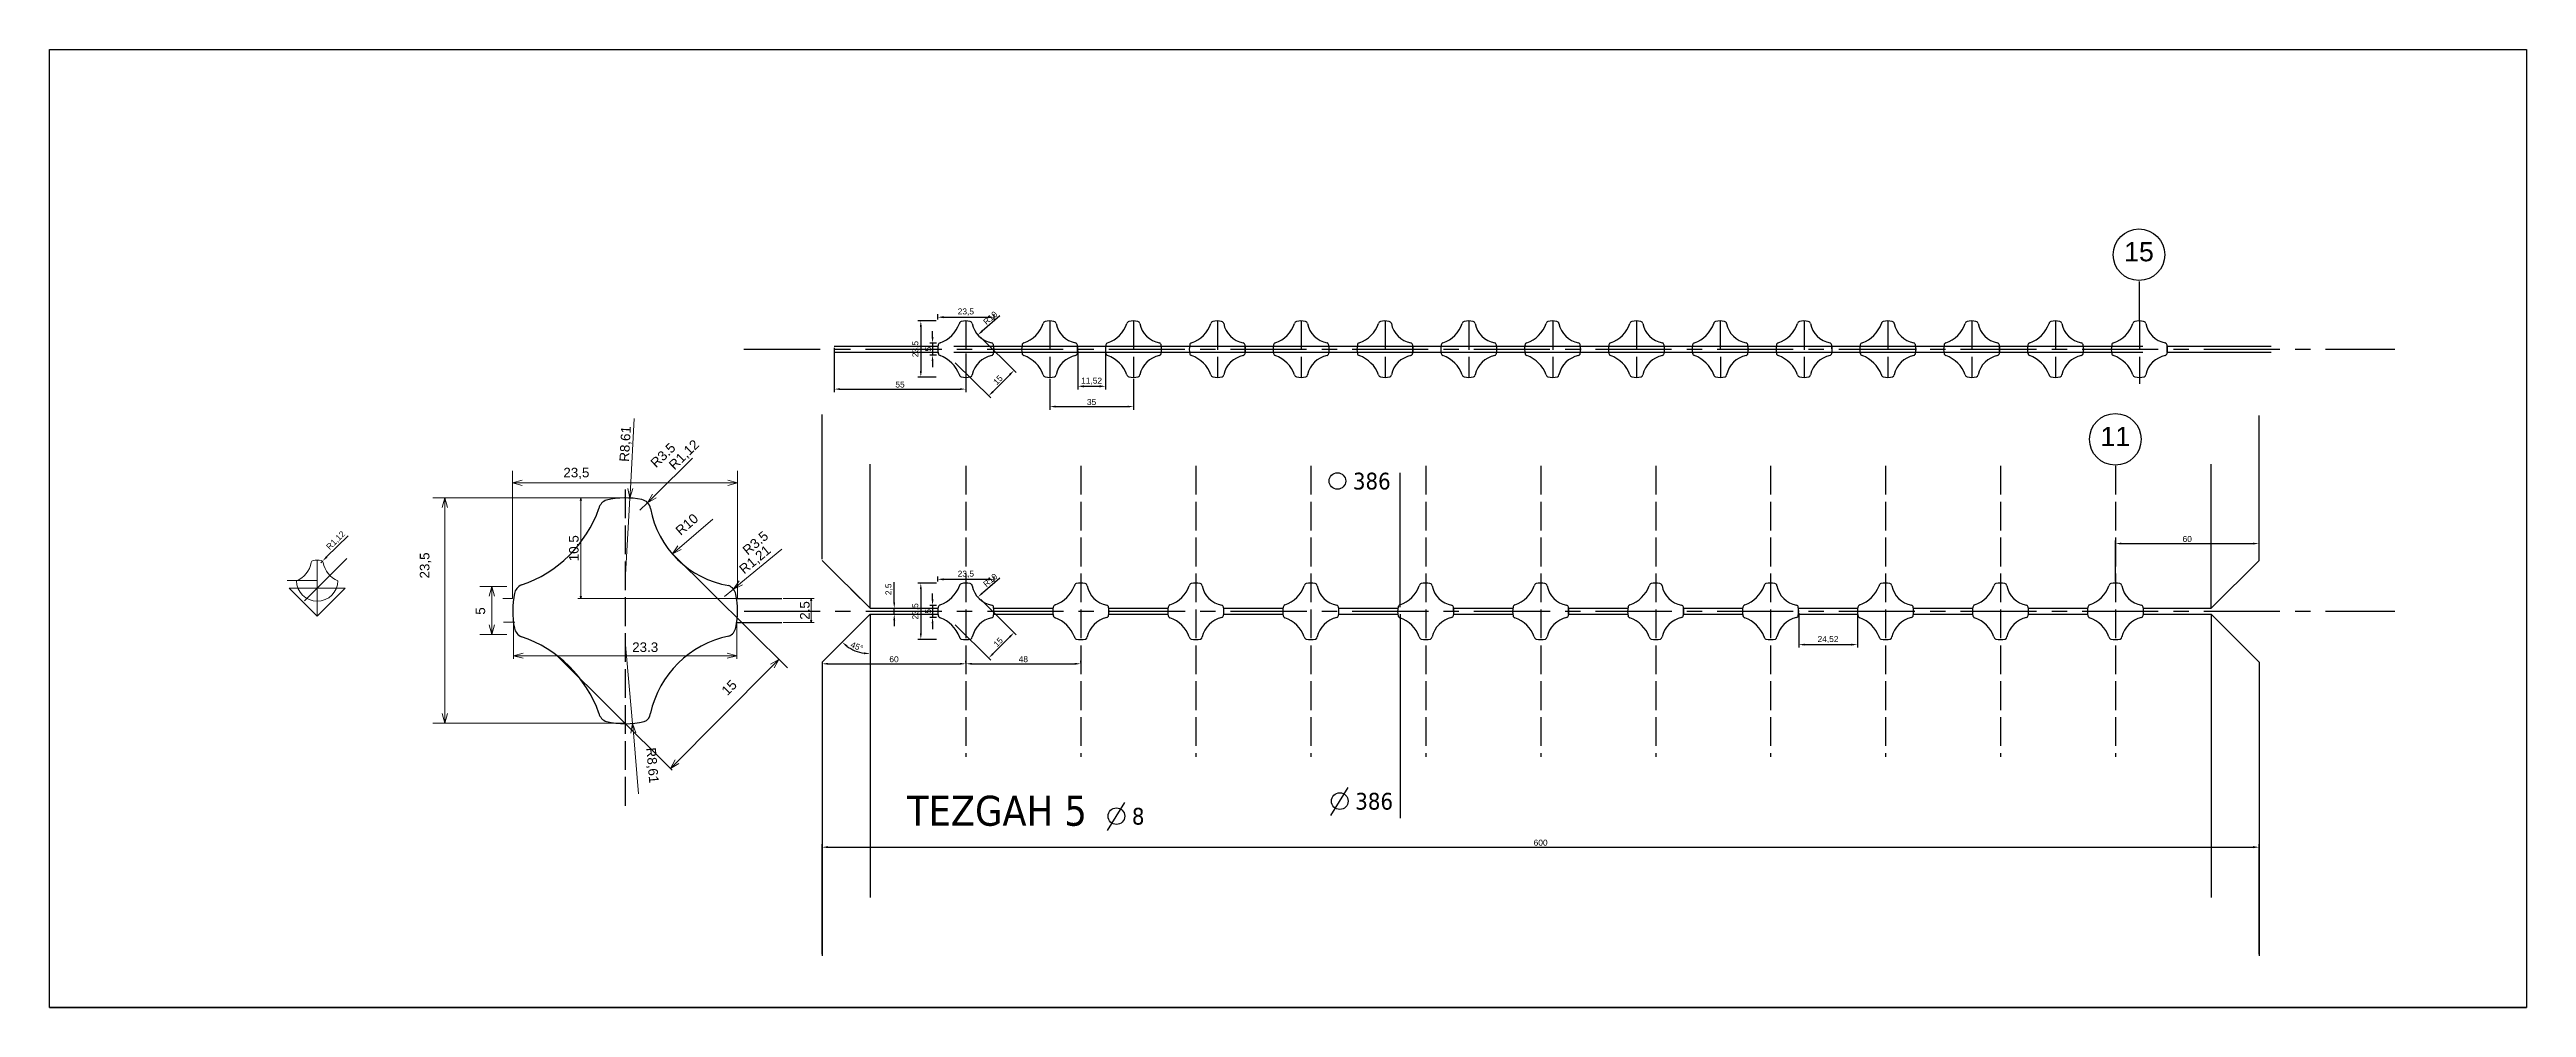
# Model space of a CAD drawing. Header units: millimetres. Extents: x 1526 to 31626, y -4643 to 9189.
# Drawn here: x 23046 to 24080, y -2243 to -1843 of the extents above; entities that cross this region are included whole.
import ezdxf

# ---------------------------------------------------------------- set-up
doc = ezdxf.new("R2010")
doc.units = ezdxf.units.MM
doc.linetypes.add('ACAD_ISO02W100', pattern=[15, 12, -3])
doc.linetypes.add('CENTER', pattern=[50.8, 31.75, -6.35, 6.35, -6.35])
doc.styles.get("Standard").update_dxf_attribs({"font": 'arial.ttf'})
doc.dimstyles.new('ISO-25', dxfattribs={"dimtxt": 2.5, "dimasz": 2.5, "dimexe": 1.25, "dimexo": 0.625, "dimtad": 1, "dimtxsty": 'Standard', "dimcen": 2.5, "dimadec": 0, "dimazin": 0, "dimtfac": 1, "dimtmove": 0, "dimatfit": 3, "dimfxl": 1, "dimarcsym": 0})

# ---------------------------------------------------------------- blocks, each defined once
blk = doc.blocks.new('*D2149')
at = {"color": 0, "lineweight": -2, "transparency": 16777216}
for p, q in [((23368.4, -2221.2), (23368.4, -2175.2)), ((23370.9, -2176.5), (23965.9, -2176.5)), ((23968.4, -2221.2), (23968.4, -2175.2))]:
    blk.add_line(p, q, dxfattribs=at)
at = {"color": 0, "transparency": 16777216}
for points in [[(23370.9, -2176), (23370.9, -2176.9), (23368.4, -2176.5)], [(23965.9, -2176), (23965.9, -2176.9), (23968.4, -2176.5)]]:
    blk.add_solid(points, dxfattribs=at)
at = {"layer": 'Defpoints', "color": 0, "transparency": 16777216}
for p in [(23968.4, -2176.5), (23368.4, -2221.8), (23968.4, -2221.8)]:
    blk.add_point(p, dxfattribs=at)
at = {"color": 0, "transparency": 16777216, "insert": (23668.4, -2174.6), "char_height": 2.5, "attachment_point": 5}
blk.add_mtext('600', dxfattribs=at)
blk = doc.blocks.new('*D2150')
at = {"color": 0, "lineweight": -2, "transparency": 16777216}
blk.add_arc((23388.4, -2079.2), 16.5, 233.7068, 261.2932, dxfattribs=at)
at = {"color": 0, "transparency": 16777216}
for points in [[(23378.4, -2092.8), (23379, -2092.2), (23376.8, -2090.9)], [(23386, -2095.1), (23385.9, -2095.9), (23388.4, -2095.7)]]:
    blk.add_solid(points, dxfattribs=at)
at = {"layer": 'Defpoints', "color": 0, "transparency": 16777216}
for p in [(23388.4, -2079.2), (23388.4, -2079.2), (23368.4, -2099.2), (23380.2, -2093.5), (23388.4, -2197.4)]:
    blk.add_point(p, dxfattribs=at)
at = {"color": 0, "transparency": 16777216, "insert": (23382.9, -2092.7), "char_height": 2.5, "attachment_point": 5, "rotation": 337.5}
blk.add_mtext('45°', dxfattribs=at)
blk = doc.blocks.new('*D2000')
at = {"color": 0, "lineweight": -2, "transparency": 16777216}
for p, q in [((23398.5, -2074.2), (23398.5, -2065.8)), ((23389.1, -2076.7), (23399.7, -2076.7)), ((23398.5, -2079.2), (23398.5, -2076.7)), ((23389.1, -2079.2), (23399.7, -2079.2)), ((23398.5, -2081.7), (23398.5, -2084.2))]:
    blk.add_line(p, q, dxfattribs=at)
at = {"color": 0, "transparency": 16777216}
for points in [[(23398.1, -2074.2), (23398.9, -2074.2), (23398.5, -2076.7)], [(23398.1, -2081.7), (23398.9, -2081.7), (23398.5, -2079.2)]]:
    blk.add_solid(points, dxfattribs=at)
at = {"layer": 'Defpoints', "color": 0, "transparency": 16777216}
for p in [(23388.4, -2076.7), (23398.5, -2076.7), (23388.4, -2079.2)]:
    blk.add_point(p, dxfattribs=at)
at = {"color": 0, "transparency": 16777216, "insert": (23396.3, -2068.8), "char_height": 2.5, "attachment_point": 5, "rotation": 90}
blk.add_mtext('2,5', dxfattribs=at)
blk = doc.blocks.new('*D2001')
at = {"color": 0, "lineweight": -2, "transparency": 16777216}
for p, q in [((23434.6, -2073.1), (23449.4, -2087.8)), ((23424, -2083.7), (23438.8, -2098.4)), ((23439.7, -2095.8), (23446.7, -2088.7))]:
    blk.add_line(p, q, dxfattribs=at)
at = {"color": 0, "transparency": 16777216}
for points in [[(23446.4, -2088.4), (23447, -2089), (23448.5, -2086.9)], [(23439.4, -2095.5), (23440, -2096), (23437.9, -2097.5)]]:
    blk.add_solid(points, dxfattribs=at)
at = {"layer": 'Defpoints', "color": 0, "transparency": 16777216}
for p in [(23434.2, -2072.6), (23423.6, -2083.3), (23448.5, -2086.9)]:
    blk.add_point(p, dxfattribs=at)
at = {"color": 0, "transparency": 16777216, "insert": (23441.9, -2090.9), "char_height": 2.5, "attachment_point": 5, "rotation": 45.1442}
blk.add_mtext('15', dxfattribs=at)
blk = doc.blocks.new('*D2002')
at = {"color": 0, "lineweight": -2, "transparency": 16777216}
for p, q in [((23416.1, -2075.5), (23413.3, -2075.5)), ((23414.5, -2073), (23414.5, -2070.5)), ((23414.5, -2075.5), (23414.5, -2080.5)), ((23416.1, -2080.5), (23413.3, -2080.5)), ((23414.5, -2083), (23414.5, -2085.5))]:
    blk.add_line(p, q, dxfattribs=at)
at = {"color": 0, "transparency": 16777216}
for points in [[(23414.1, -2073), (23414.9, -2073), (23414.5, -2075.5)], [(23414.1, -2083), (23414.9, -2083), (23414.5, -2080.5)]]:
    blk.add_solid(points, dxfattribs=at)
at = {"layer": 'Defpoints', "color": 0, "transparency": 16777216}
for p in [(23416.7, -2075.5), (23414.5, -2080.5), (23416.7, -2080.5)]:
    blk.add_point(p, dxfattribs=at)
at = {"color": 0, "transparency": 16777216, "insert": (23412.6, -2078), "char_height": 2.5, "attachment_point": 5, "rotation": 90}
blk.add_mtext('5', dxfattribs=at)
blk = doc.blocks.new('*D2003')
at = {"color": 0, "lineweight": -2, "transparency": 16777216}
for p, q in [((23416.7, -2065.6), (23416.7, -2063.4)), ((23419.2, -2064.6), (23437.7, -2064.6)), ((23440.2, -2065.6), (23440.2, -2063.4))]:
    blk.add_line(p, q, dxfattribs=at)
at = {"color": 0, "transparency": 16777216}
for points in [[(23419.2, -2064.2), (23419.2, -2065.1), (23416.7, -2064.6)], [(23437.7, -2064.2), (23437.7, -2065.1), (23440.2, -2064.6)]]:
    blk.add_solid(points, dxfattribs=at)
at = {"layer": 'Defpoints', "color": 0, "transparency": 16777216}
for p in [(23416.7, -2066.2), (23440.2, -2064.6), (23440.2, -2066.2)]:
    blk.add_point(p, dxfattribs=at)
at = {"color": 0, "transparency": 16777216, "insert": (23428.4, -2062.5), "char_height": 2.5, "attachment_point": 5}
blk.add_mtext('23,5', dxfattribs=at)
blk = doc.blocks.new('*D2004')
at = {"color": 0, "lineweight": -2, "transparency": 16777216}
for p, q in [((23416.1, -2066.2), (23408.4, -2066.2)), ((23409.6, -2068.7), (23409.6, -2087.2)), ((23416.1, -2089.7), (23408.4, -2089.7))]:
    blk.add_line(p, q, dxfattribs=at)
at = {"color": 0, "transparency": 16777216}
for points in [[(23409.2, -2068.7), (23410, -2068.7), (23409.6, -2066.2)], [(23409.2, -2087.2), (23410, -2087.2), (23409.6, -2089.7)]]:
    blk.add_solid(points, dxfattribs=at)
at = {"layer": 'Defpoints', "color": 0, "transparency": 16777216}
for p in [(23416.7, -2066.2), (23409.6, -2089.7), (23416.7, -2089.7)]:
    blk.add_point(p, dxfattribs=at)
at = {"color": 0, "transparency": 16777216, "insert": (23407.5, -2078), "char_height": 2.5, "attachment_point": 5, "rotation": 90}
blk.add_mtext('23,5', dxfattribs=at)
blk = doc.blocks.new('*D2151')
at = {"color": 0, "lineweight": -2, "transparency": 16777216}
blk.add_line((23442.6, -2064.1), (23435.3, -2070.4), dxfattribs=at)
at = {"color": 0, "transparency": 16777216}
blk.add_solid([(23435, -2070.1), (23435.5, -2070.7), (23433.4, -2072.1)], dxfattribs=at)
at = {"layer": 'Defpoints', "color": 0, "transparency": 16777216}
for p in [(23440.9, -2065.5), (23433.4, -2072.1)]:
    blk.add_point(p, dxfattribs=at)
at = {"color": 0, "transparency": 16777216, "insert": (23438.6, -2065), "char_height": 2.5, "attachment_point": 5, "rotation": 40.9628}
blk.add_mtext('R10', dxfattribs=at)
blk = doc.blocks.new('*D2237')
at = {"color": 0, "lineweight": -2, "transparency": 16777216}
for p, q in [((23368.4, -2099.8), (23368.4, -2101.1)), ((23370.9, -2099.9), (23425.9, -2099.9)), ((23428.4, -2099.8), (23428.4, -2101.1))]:
    blk.add_line(p, q, dxfattribs=at)
at = {"color": 0, "transparency": 16777216}
for points in [[(23370.9, -2099.5), (23370.9, -2100.3), (23368.4, -2099.9)], [(23425.9, -2099.5), (23425.9, -2100.3), (23428.4, -2099.9)]]:
    blk.add_solid(points, dxfattribs=at)
at = {"layer": 'Defpoints', "color": 0, "transparency": 16777216}
for p in [(23368.4, -2099.2), (23428.4, -2099.2), (23428.4, -2099.9)]:
    blk.add_point(p, dxfattribs=at)
at = {"color": 0, "transparency": 16777216, "insert": (23398.4, -2098), "char_height": 2.5, "attachment_point": 5}
blk.add_mtext('60', dxfattribs=at)
blk = doc.blocks.new('*D2084')
at = {"color": 0, "lineweight": -2, "transparency": 16777216}
for p, q in [((23428.4, -2099.3), (23428.4, -2098.6)), ((23476.4, -2099.3), (23476.4, -2098.6)), ((23430.9, -2099.9), (23473.9, -2099.9))]:
    blk.add_line(p, q, dxfattribs=at)
at = {"color": 0, "transparency": 16777216}
for points in [[(23430.9, -2099.5), (23430.9, -2100.3), (23428.4, -2099.9)], [(23473.9, -2099.5), (23473.9, -2100.3), (23476.4, -2099.9)]]:
    blk.add_solid(points, dxfattribs=at)
at = {"layer": 'Defpoints', "color": 0, "transparency": 16777216}
for p in [(23428.4, -2099.9), (23476.4, -2099.9), (23476.4, -2099.9)]:
    blk.add_point(p, dxfattribs=at)
at = {"color": 0, "transparency": 16777216, "insert": (23452.4, -2098), "char_height": 2.5, "attachment_point": 5}
blk.add_mtext('48', dxfattribs=at)
blk = doc.blocks.new('*D2238')
at = {"color": 0, "lineweight": -2, "transparency": 16777216}
for p, q in [((23908.4, -2065.6), (23908.4, -2048.4)), ((23910.9, -2049.7), (23965.9, -2049.7)), ((23968.4, -2056.1), (23968.4, -2048.4))]:
    blk.add_line(p, q, dxfattribs=at)
at = {"color": 0, "transparency": 16777216}
for points in [[(23910.9, -2049.3), (23910.9, -2050.1), (23908.4, -2049.7)], [(23965.9, -2049.3), (23965.9, -2050.1), (23968.4, -2049.7)]]:
    blk.add_solid(points, dxfattribs=at)
at = {"layer": 'Defpoints', "color": 0, "transparency": 16777216}
for p in [(23968.4, -2049.7), (23968.4, -2056.7), (23908.4, -2066.2)]:
    blk.add_point(p, dxfattribs=at)
at = {"color": 0, "transparency": 16777216, "insert": (23938.4, -2047.8), "char_height": 2.5, "attachment_point": 5}
blk.add_mtext('60', dxfattribs=at)
blk = doc.blocks.new('*D2078')
at = {"color": 0, "lineweight": -2, "transparency": 16777216}
for p, q in [((23416.7, -1956.1), (23416.7, -1953.9)), ((23440.2, -1956.1), (23440.2, -1953.9)), ((23419.2, -1955.2), (23437.7, -1955.2))]:
    blk.add_line(p, q, dxfattribs=at)
at = {"color": 0, "transparency": 16777216}
for points in [[(23419.2, -1954.7), (23419.2, -1955.6), (23416.7, -1955.2)], [(23437.7, -1954.7), (23437.7, -1955.6), (23440.2, -1955.2)]]:
    blk.add_solid(points, dxfattribs=at)
at = {"layer": 'Defpoints', "color": 0, "transparency": 16777216}
for p in [(23416.7, -1956.7), (23440.2, -1955.2), (23440.2, -1956.7)]:
    blk.add_point(p, dxfattribs=at)
at = {"color": 0, "transparency": 16777216, "insert": (23428.4, -1953), "char_height": 2.5, "attachment_point": 5}
blk.add_mtext('23,5', dxfattribs=at)
blk = doc.blocks.new('*D2195')
at = {"color": 0, "lineweight": -2, "transparency": 16777216}
blk.add_line((23442.6, -1954.6), (23435.2, -1961), dxfattribs=at)
at = {"color": 0, "transparency": 16777216}
blk.add_solid([(23435, -1960.6), (23435.5, -1961.3), (23433.4, -1962.6)], dxfattribs=at)
at = {"layer": 'Defpoints', "color": 0, "transparency": 16777216}
for p in [(23433.4, -1962.6), (23440.9, -1956)]:
    blk.add_point(p, dxfattribs=at)
at = {"color": 0, "transparency": 16777216, "insert": (23438.6, -1955.5), "char_height": 2.5, "attachment_point": 5, "rotation": 40.9628}
blk.add_mtext('R10', dxfattribs=at)
blk = doc.blocks.new('*D2079')
at = {"color": 0, "lineweight": -2, "transparency": 16777216}
for p, q in [((23434.6, -1963.6), (23449.4, -1978.3)), ((23424, -1974.2), (23438.8, -1988.9)), ((23439.7, -1986.3), (23446.7, -1979.2))]:
    blk.add_line(p, q, dxfattribs=at)
at = {"color": 0, "transparency": 16777216}
for points in [[(23446.4, -1978.9), (23447, -1979.5), (23448.5, -1977.4)], [(23439.4, -1986), (23440, -1986.6), (23437.9, -1988)]]:
    blk.add_solid(points, dxfattribs=at)
at = {"layer": 'Defpoints', "color": 0, "transparency": 16777216}
for p in [(23434.2, -1963.2), (23423.6, -1973.8), (23448.5, -1977.4)]:
    blk.add_point(p, dxfattribs=at)
at = {"color": 0, "transparency": 16777216, "insert": (23441.8, -1981.4), "char_height": 2.5, "attachment_point": 5, "rotation": 45.1442}
blk.add_mtext('15', dxfattribs=at)
blk = doc.blocks.new('*D2080')
at = {"color": 0, "lineweight": -2, "transparency": 16777216}
for p, q in [((23416, -1956.7), (23408.4, -1956.7)), ((23409.6, -1959.2), (23409.6, -1977.7)), ((23416, -1980.2), (23408.4, -1980.2))]:
    blk.add_line(p, q, dxfattribs=at)
at = {"color": 0, "transparency": 16777216}
for points in [[(23409.2, -1959.2), (23410, -1959.2), (23409.6, -1956.7)], [(23409.2, -1977.7), (23410, -1977.7), (23409.6, -1980.2)]]:
    blk.add_solid(points, dxfattribs=at)
at = {"layer": 'Defpoints', "color": 0, "transparency": 16777216}
for p in [(23416.7, -1956.7), (23409.6, -1980.2), (23416.7, -1980.2)]:
    blk.add_point(p, dxfattribs=at)
at = {"color": 0, "transparency": 16777216, "insert": (23407.5, -1968.5), "char_height": 2.5, "attachment_point": 5, "rotation": 90}
blk.add_mtext('23,5', dxfattribs=at)
blk = doc.blocks.new('*D2081')
at = {"color": 0, "lineweight": -2, "transparency": 16777216}
for p, q in [((23414.5, -1963.5), (23414.5, -1961)), ((23416.1, -1966), (23413.3, -1966)), ((23416.1, -1971), (23413.3, -1971)), ((23414.5, -1966), (23414.5, -1971)), ((23414.5, -1973.5), (23414.5, -1976))]:
    blk.add_line(p, q, dxfattribs=at)
at = {"color": 0, "transparency": 16777216}
for points in [[(23414.1, -1963.5), (23414.9, -1963.5), (23414.5, -1966)], [(23414.1, -1973.5), (23414.9, -1973.5), (23414.5, -1971)]]:
    blk.add_solid(points, dxfattribs=at)
at = {"layer": 'Defpoints', "color": 0, "transparency": 16777216}
for p in [(23414.5, -1971), (23416.7, -1966), (23416.7, -1971)]:
    blk.add_point(p, dxfattribs=at)
at = {"color": 0, "transparency": 16777216, "insert": (23412.6, -1968.5), "char_height": 2.5, "attachment_point": 5, "rotation": 90}
blk.add_mtext('5', dxfattribs=at)
blk = doc.blocks.new('*D2183')
at = {"color": 0, "lineweight": -2, "transparency": 16777216}
for p, q in [((23463.4, -1980.9), (23463.4, -1993.8)), ((23498.4, -1980.9), (23498.4, -1993.8)), ((23465.9, -1992.5), (23495.9, -1992.5))]:
    blk.add_line(p, q, dxfattribs=at)
at = {"color": 0, "transparency": 16777216}
for points in [[(23465.9, -1992.1), (23465.9, -1992.9), (23463.4, -1992.5)], [(23495.9, -1992.1), (23495.9, -1992.9), (23498.4, -1992.5)]]:
    blk.add_solid(points, dxfattribs=at)
at = {"layer": 'Defpoints', "color": 0, "transparency": 16777216}
for p in [(23463.4, -1980.3), (23498.4, -1980.3), (23498.4, -1992.5)]:
    blk.add_point(p, dxfattribs=at)
at = {"color": 0, "transparency": 16777216, "insert": (23480.9, -1990.6), "char_height": 2.5, "attachment_point": 5}
blk.add_mtext('35', dxfattribs=at)
blk = doc.blocks.new('*D2184')
at = {"color": 0, "lineweight": -2, "transparency": 16777216}
for p, q in [((23373.4, -1967.9), (23373.4, -1986.5)), ((23428.4, -1970.4), (23428.4, -1986.5)), ((23375.9, -1985.2), (23425.9, -1985.2))]:
    blk.add_line(p, q, dxfattribs=at)
at = {"color": 0, "transparency": 16777216}
for points in [[(23375.9, -1984.8), (23375.9, -1985.6), (23373.4, -1985.2)], [(23425.9, -1984.8), (23425.9, -1985.6), (23428.4, -1985.2)]]:
    blk.add_solid(points, dxfattribs=at)
at = {"layer": 'Defpoints', "color": 0, "transparency": 16777216}
for p in [(23373.4, -1967.2), (23428.4, -1969.7), (23428.4, -1985.2)]:
    blk.add_point(p, dxfattribs=at)
at = {"color": 0, "transparency": 16777216, "insert": (23400.9, -1983.3), "char_height": 2.5, "attachment_point": 5}
blk.add_mtext('55', dxfattribs=at)
blk = doc.blocks.new('*D2189')
at = {"color": 0, "lineweight": -2, "transparency": 16777216}
for p, q in [((23475.2, -1969.2), (23475.2, -1985.3)), ((23486.7, -1969.1), (23486.7, -1985.3)), ((23477.7, -1984), (23484.2, -1984))]:
    blk.add_line(p, q, dxfattribs=at)
at = {"color": 0, "transparency": 16777216}
for points in [[(23477.7, -1983.6), (23477.7, -1984.5), (23475.2, -1984)], [(23484.2, -1983.6), (23484.2, -1984.5), (23486.7, -1984)]]:
    blk.add_solid(points, dxfattribs=at)
at = {"layer": 'Defpoints', "color": 0, "transparency": 16777216}
for p in [(23475.2, -1968.6), (23486.7, -1968.5), (23486.7, -1984)]:
    blk.add_point(p, dxfattribs=at)
at = {"color": 0, "transparency": 16777216, "insert": (23480.9, -1981.9), "char_height": 2.5, "attachment_point": 5}
blk.add_mtext('11,52', dxfattribs=at)
blk = doc.blocks.new('*D2190')
at = {"color": 0, "lineweight": -2, "transparency": 16777216}
for p, q in [((23776.2, -2078.7), (23776.2, -2093.1)), ((23800.7, -2078.7), (23800.7, -2093.1)), ((23778.7, -2091.9), (23798.2, -2091.9))]:
    blk.add_line(p, q, dxfattribs=at)
at = {"color": 0, "transparency": 16777216}
for points in [[(23778.7, -2091.5), (23778.7, -2092.3), (23776.2, -2091.9)], [(23798.2, -2091.5), (23798.2, -2092.3), (23800.7, -2091.9)]]:
    blk.add_solid(points, dxfattribs=at)
at = {"layer": 'Defpoints', "color": 0, "transparency": 16777216}
for p in [(23776.2, -2078), (23800.7, -2078.1), (23800.7, -2091.9)]:
    blk.add_point(p, dxfattribs=at)
at = {"color": 0, "transparency": 16777216, "insert": (23788.4, -2089.8), "char_height": 2.5, "attachment_point": 5}
blk.add_mtext('24,52', dxfattribs=at)
blk = doc.blocks.new('_Open30')
at = {"color": 0, "linetype": 'ByBlock', "lineweight": -2}
for p, q in [((-1, 0.27), (0, 0)), ((0, 0), (-1, -0.27)), ((0, 0), (-1, 0))]:
    blk.add_line(p, q, dxfattribs=at)
blk = doc.blocks.new('*D2131')
at = {"color": 0, "lineweight": -2, "transparency": 16777216}
for p, q in [((23170.5, -2046.5), (23161.5, -2055.3)), ((23159, -2057.8), (23159.8, -2057))]:
    blk.add_line(p, q, dxfattribs=at)
at = {"color": 0, "transparency": 16777216}
blk.add_solid([(23161.2, -2055), (23161.8, -2055.6), (23159.8, -2057)], dxfattribs=at)
at = {"layer": 'Defpoints', "color": 0, "transparency": 16777216}
for p in [(23159, -2057.8), (23159.8, -2057)]:
    blk.add_point(p, dxfattribs=at)
at = {"color": 0, "lineweight": 15, "transparency": 16777216, "insert": (23165.4, -2048.5), "char_height": 2.5, "attachment_point": 5, "rotation": 44.4223}
blk.add_mtext('R1,12', dxfattribs=at)

msp = doc.modelspace()

# ---------------------------------------------------------------- linework, layer by layer
for p, q in [((23918.43722, -1956.74691), (23918.43722, -1940.33266)), ((23373.44422, -1967.2291), (23416.78104, -1967.2291)), ((23373.44422, -1969.7291), (23416.77089, -1969.7291)), ((23423.42268, -1967.2291), (23451.78104, -1967.2291)), ((23423.42268, -1969.7291), (23451.77089, -1969.7291)), ((23440.06386, -1967.24701), (23464.88066, -1967.2291)), ((23440.07505, -1969.74701), (23440.06386, -1967.24701)), ((23440.07505, -1969.74701), (23464.90131, -1969.7291)), ((23458.42268, -1967.2291), (23486.78104, -1967.2291)), ((23458.42268, -1969.7291), (23486.77089, -1969.7291)), ((23475.06386, -1967.24701), (23499.88066, -1967.2291)), ((23475.07505, -1969.74701), (23475.06386, -1967.24701)), ((23475.07505, -1969.74701), (23499.90131, -1969.7291)), ((23493.42268, -1967.2291), (23521.78104, -1967.2291)), ((23493.42268, -1967.2291), (23521.78104, -1967.2291)), ((23493.42268, -1969.7291), (23521.77089, -1969.7291)), ((23493.42268, -1969.7291), (23521.77089, -1969.7291)), ((23510.06386, -1967.24701), (23534.88066, -1967.2291)), ((23510.06386, -1967.24701), (23534.88066, -1967.2291)), ((23510.07505, -1969.74701), (23510.06386, -1967.24701)), ((23510.07505, -1969.74701), (23534.90131, -1969.7291)), ((23510.07505, -1969.74701), (23534.90131, -1969.7291)), ((23528.42268, -1967.2291), (23556.78104, -1967.2291)), ((23528.42268, -1969.7291), (23556.77089, -1969.7291)), ((23545.06386, -1967.24701), (23569.88066, -1967.2291)), ((23545.06386, -1967.24701), (23569.88066, -1967.2291)), ((23545.07505, -1969.74701), (23545.06386, -1967.24701)), ((23545.07505, -1969.74701), (23545.06386, -1967.24701)), ((23545.07505, -1969.74701), (23569.90131, -1969.7291)), ((23545.07505, -1969.74701), (23569.90131, -1969.7291)), ((23563.42268, -1967.2291), (23591.78104, -1967.2291)), ((23563.42268, -1967.2291), (23591.78104, -1967.2291)), ((23563.42268, -1969.7291), (23591.77089, -1969.7291)), ((23563.42268, -1969.7291), (23591.77089, -1969.7291)), ((23580.06386, -1967.24701), (23604.88066, -1967.2291)), ((23580.06386, -1967.24701), (23604.88066, -1967.2291)), ((23580.07505, -1969.74701), (23580.06386, -1967.24701)), ((23580.07505, -1969.74701), (23604.90131, -1969.7291)), ((23580.07505, -1969.74701), (23604.90131, -1969.7291)), ((23598.42268, -1967.2291), (23626.78104, -1967.2291)), ((23598.42268, -1969.7291), (23626.77089, -1969.7291)), ((23615.06386, -1967.24701), (23639.88066, -1967.2291)), ((23615.06386, -1967.24701), (23639.88066, -1967.2291)), ((23615.07505, -1969.74701), (23615.06386, -1967.24701)), ((23615.07505, -1969.74701), (23615.06386, -1967.24701)), ((23615.07505, -1969.74701), (23639.90131, -1969.7291)), ((23615.07505, -1969.74701), (23639.90131, -1969.7291)), ((23633.42268, -1967.2291), (23661.78104, -1967.2291)), ((23633.42268, -1967.2291), (23661.78104, -1967.2291)), ((23633.42268, -1969.7291), (23661.77089, -1969.7291)), ((23633.42268, -1969.7291), (23661.77089, -1969.7291)), ((23650.06386, -1967.24701), (23674.88066, -1967.2291)), ((23650.06386, -1967.24701), (23674.88066, -1967.2291)), ((23650.07505, -1969.74701), (23650.06386, -1967.24701)), ((23650.07505, -1969.74701), (23674.90131, -1969.7291)), ((23650.07505, -1969.74701), (23674.90131, -1969.7291)), ((23668.42268, -1967.2291), (23696.78104, -1967.2291)), ((23668.42268, -1969.7291), (23696.77089, -1969.7291)), ((23685.06386, -1967.24701), (23709.88066, -1967.2291)), ((23685.06386, -1967.24701), (23709.88066, -1967.2291)), ((23685.07505, -1969.74701), (23685.06386, -1967.24701)), ((23685.07505, -1969.74701), (23685.06386, -1967.24701)), ((23685.07505, -1969.74701), (23709.90131, -1969.7291)), ((23685.07505, -1969.74701), (23709.90131, -1969.7291)), ((23703.42268, -1967.2291), (23731.78104, -1967.2291)), ((23703.42268, -1967.2291), (23731.78104, -1967.2291)), ((23703.42268, -1969.7291), (23731.77089, -1969.7291)), ((23703.42268, -1969.7291), (23731.77089, -1969.7291)), ((23720.06386, -1967.24701), (23744.88066, -1967.2291)), ((23720.06386, -1967.24701), (23744.88066, -1967.2291)), ((23720.06386, -1967.24701), (23744.88066, -1967.2291)), ((23720.07505, -1969.74701), (23720.06386, -1967.24701)), ((23720.07505, -1969.74701), (23744.90131, -1969.7291)), ((23720.07505, -1969.74701), (23744.90131, -1969.7291)), ((23720.07505, -1969.74701), (23744.90131, -1969.7291)), ((23738.42268, -1967.2291), (23766.78104, -1967.2291)), ((23738.42268, -1967.2291), (23766.78104, -1967.2291)), ((23738.42268, -1969.7291), (23766.77089, -1969.7291)), ((23738.42268, -1969.7291), (23766.77089, -1969.7291)), ((23755.06386, -1967.24701), (23779.88066, -1967.2291)), ((23755.06386, -1967.24701), (23779.88066, -1967.2291)), ((23755.06386, -1967.24701), (23779.88066, -1967.2291)), ((23755.07505, -1969.74701), (23755.06386, -1967.24701)), ((23755.07505, -1969.74701), (23755.06386, -1967.24701)), ((23755.07505, -1969.74701), (23779.90131, -1969.7291)), ((23755.07505, -1969.74701), (23779.90131, -1969.7291)), ((23755.07505, -1969.74701), (23779.90131, -1969.7291)), ((23773.42268, -1967.2291), (23801.78104, -1967.2291)), ((23773.42268, -1969.7291), (23801.77089, -1969.7291)), ((23790.06386, -1967.24701), (23814.88066, -1967.2291)), ((23790.06386, -1967.24701), (23814.88066, -1967.2291)), ((23790.07505, -1969.74701), (23790.06386, -1967.24701)), ((23790.07505, -1969.74701), (23790.06386, -1967.24701)), ((23790.07505, -1969.74701), (23814.90131, -1969.7291)), ((23790.07505, -1969.74701), (23814.90131, -1969.7291)), ((23808.42268, -1967.2291), (23836.78104, -1967.2291)), ((23808.42268, -1967.2291), (23836.78104, -1967.2291)), ((23808.42268, -1969.7291), (23836.77089, -1969.7291)), ((23808.42268, -1969.7291), (23836.77089, -1969.7291)), ((23825.06386, -1967.24701), (23849.88066, -1967.2291)), ((23825.06386, -1967.24701), (23849.88066, -1967.2291)), ((23825.07505, -1969.74701), (23825.06386, -1967.24701)), ((23825.07505, -1969.74701), (23849.90131, -1969.7291)), ((23825.07505, -1969.74701), (23849.90131, -1969.7291)), ((23843.42268, -1967.2291), (23871.78104, -1967.2291)), ((23843.42268, -1969.7291), (23871.77089, -1969.7291)), ((23860.06386, -1967.24701), (23884.88066, -1967.2291)), ((23860.06386, -1967.24701), (23884.88066, -1967.2291)), ((23860.07505, -1969.74701), (23860.06386, -1967.24701)), ((23860.07505, -1969.74701), (23860.06386, -1967.24701)), ((23860.07505, -1969.74701), (23884.90131, -1969.7291)), ((23860.07505, -1969.74701), (23884.90131, -1969.7291)), ((23878.42268, -1967.2291), (23906.78104, -1967.2291)), ((23878.42268, -1969.7291), (23906.77089, -1969.7291)), ((23895.06386, -1967.24701), (23919.88066, -1967.2291)), ((23895.07505, -1969.74701), (23895.06386, -1967.24701)), ((23895.07505, -1969.74701), (23919.90131, -1969.7291)), ((23930.06386, -1967.24701), (23973.44422, -1967.21571)), ((23930.07505, -1969.74701), (23930.06386, -1967.24701)), ((23930.07505, -1969.74701), (23973.44422, -1969.71573)), ((23918.44422, -1980.32109), (23918.44422, -1983.01205)), ((23368.4407, -2056.20851), (23368.4407, -1995.77055)), ((23968.43595, -2056.70851), (23968.43595, -1996.27055)), ((23388.4407, -2076.70851), (23388.4407, -2016.59777)), ((23388.4407, -2074.70851), (23388.4407, -2016.59777)), ((23948.43595, -2074.70851), (23948.43595, -2016.59777)), ((23609.78486, -2076.20851), (23609.78486, -2020.11187)), ((23948.43595, -2076.70851), (23948.43595, -2017.71781)), ((23948.43595, -2076.70851), (23948.43595, -2017.71781)), ((23388.4407, -2076.70851), (23368.4407, -2056.70851)), ((23388.4407, -2076.70851), (23388.4407, -2056.70851)), ((23948.43595, -2076.70851), (23968.43595, -2056.70851)), ((23332.68104, -2072.64549), (23351.49566, -2072.63191)), ((23388.4407, -2076.70851), (23380.4407, -2068.70851)), ((23388.4407, -2076.70851), (23388.4407, -2074.70851)), ((23388.4407, -2076.70851), (23416.79906, -2076.70851)), ((23440.08188, -2076.72642), (23464.89869, -2076.70851)), ((23440.09307, -2079.22642), (23440.08188, -2076.72642)), ((23488.08188, -2076.72642), (23512.89869, -2076.70851)), ((23488.09307, -2079.20894), (23488.08188, -2076.70894)), ((23488.09308, -2076.70894), (23512.90988, -2076.69103)), ((23536.08188, -2076.72642), (23560.89869, -2076.70851)), ((23536.09307, -2079.20894), (23536.08188, -2076.70894)), ((23536.09308, -2076.70894), (23560.90988, -2076.69103)), ((23584.08188, -2076.72642), (23608.89869, -2076.70851)), ((23584.09307, -2079.20894), (23584.08188, -2076.70894)), ((23584.09308, -2076.70894), (23608.90988, -2076.69103)), ((23632.08188, -2076.72642), (23656.89869, -2076.70851)), ((23632.09307, -2079.20894), (23632.08188, -2076.70894)), ((23632.09308, -2076.70894), (23656.90988, -2076.69103)), ((23680.08188, -2076.72642), (23704.89869, -2076.70851)), ((23680.09307, -2079.20894), (23680.08188, -2076.70894)), ((23680.09308, -2076.70894), (23704.90988, -2076.69103)), ((23728.08188, -2076.72642), (23752.89869, -2076.70851)), ((23728.09307, -2079.20894), (23728.08188, -2076.70894)), ((23728.09308, -2076.70894), (23752.90988, -2076.69103)), ((23776.08188, -2076.72642), (23800.89869, -2076.70851)), ((23776.09307, -2079.20894), (23776.08188, -2076.70894)), ((23776.09308, -2076.70894), (23800.90988, -2076.69103)), ((23824.08188, -2076.72642), (23848.89869, -2076.70851)), ((23824.09307, -2079.20894), (23824.08188, -2076.70894)), ((23824.09308, -2076.70894), (23848.90988, -2076.69103)), ((23872.08188, -2076.72642), (23896.89869, -2076.70851)), ((23872.09307, -2079.20894), (23872.08188, -2076.70894)), ((23872.09308, -2076.70894), (23896.90988, -2076.69103)), ((23920.09307, -2079.20894), (23920.08188, -2076.70894)), ((23920.09308, -2076.70894), (23948.45343, -2076.69103)), ((23332.72581, -2082.64549), (23351.49566, -2082.63195)), ((23388.4407, -2079.20851), (23368.4407, -2099.20851)), ((23388.4407, -2079.20851), (23388.4407, -2197.42998)), ((23388.4407, -2079.20851), (23416.78892, -2079.20851)), ((23388.4407, -2081.20851), (23388.4407, -2197.42998)), ((23440.09307, -2079.22642), (23464.91934, -2079.20851)), ((23488.09307, -2079.22642), (23512.91934, -2079.20851)), ((23488.10427, -2079.20894), (23512.93053, -2079.19103)), ((23536.09307, -2079.22642), (23560.91934, -2079.20851)), ((23536.10427, -2079.20894), (23560.93053, -2079.19103)), ((23584.09307, -2079.22642), (23608.91934, -2079.20851)), ((23584.10427, -2079.20894), (23608.93053, -2079.19103)), ((23609.78486, -2079.20851), (23609.78485, -2164.34687)), ((23632.09307, -2079.22642), (23656.91934, -2079.20851)), ((23632.10427, -2079.20894), (23656.93053, -2079.19103)), ((23680.09307, -2079.22642), (23704.91934, -2079.20851)), ((23680.10427, -2079.20894), (23704.93053, -2079.19103)), ((23728.09307, -2079.22642), (23752.91934, -2079.20851)), ((23728.10427, -2079.20894), (23752.93053, -2079.19103)), ((23776.09307, -2079.22642), (23800.91934, -2079.20851)), ((23776.10427, -2079.20894), (23800.93053, -2079.19103)), ((23824.09307, -2079.22642), (23848.91934, -2079.20851)), ((23824.10427, -2079.20894), (23848.93053, -2079.19103)), ((23872.09307, -2079.22642), (23896.91934, -2079.20851)), ((23872.10427, -2079.20894), (23896.93053, -2079.19103)), ((23920.10427, -2079.20894), (23948.4407, -2079.20851)), ((23948.4407, -2079.20851), (23968.4407, -2099.20851)), ((23948.4407, -2079.20851), (23948.4407, -2197.42998)), ((23368.4407, -2099.20851), (23368.4407, -2221.78423)), ((23368.4407, -2099.20851), (23368.4407, -2148.63911)), ((23968.4407, -2099.20851), (23968.4407, -2221.78423)), ((23487.54819, -2169.53578), (23494.82999, -2157.76858)), ((23580.81595, -2163.26931), (23588.09775, -2151.50211))]:
    msp.add_line(p, q)
at = {"linetype": 'ACAD_ISO02W100'}
for p, q in [((23428.43722, -1956.74691), (23428.44422, -1980.32109)), ((23463.43722, -1956.74691), (23463.44422, -1980.32109)), ((23498.43722, -1956.74691), (23498.44422, -1980.32109)), ((23533.43722, -1956.74691), (23533.44422, -1980.32109)), ((23533.43722, -1956.74691), (23533.44422, -1980.32109)), ((23568.43722, -1956.74691), (23568.44422, -1980.32109)), ((23603.43722, -1956.74691), (23603.44422, -1980.32109)), ((23603.43722, -1956.74691), (23603.44422, -1980.32109)), ((23638.43722, -1956.74691), (23638.44422, -1980.32109)), ((23673.43722, -1956.74691), (23673.44422, -1980.32109)), ((23673.43722, -1956.74691), (23673.44422, -1980.32109)), ((23708.43722, -1956.74691), (23708.44422, -1980.32109)), ((23743.43722, -1956.74691), (23743.44422, -1980.32109)), ((23743.43722, -1956.74691), (23743.44422, -1980.32109)), ((23778.43722, -1956.74691), (23778.44422, -1980.32109)), ((23778.43722, -1956.74691), (23778.44422, -1980.32109)), ((23813.43722, -1956.74691), (23813.44422, -1980.32109)), ((23848.43722, -1956.74691), (23848.44422, -1980.32109)), ((23848.43722, -1956.74691), (23848.44422, -1980.32109)), ((23883.43722, -1956.74691), (23883.44422, -1980.32109)), ((23918.43722, -1956.74691), (23918.44422, -1980.32109)), ((23286.11634, -2027.14429), (23286.11634, -2159.62615)), ((23428.4407, -2017.22378), (23428.4407, -2138.72818)), ((23476.4407, -2017.20631), (23476.4407, -2138.71071)), ((23524.4407, -2017.20631), (23524.4407, -2138.71071)), ((23572.4407, -2017.20631), (23572.4407, -2138.71071)), ((23620.4407, -2017.20631), (23620.4407, -2138.71071)), ((23668.4407, -2017.20631), (23668.4407, -2138.71071)), ((23716.4407, -2017.20631), (23716.4407, -2138.71071)), ((23764.4407, -2017.20631), (23764.4407, -2138.71071)), ((23812.4407, -2017.20631), (23812.4407, -2138.71071)), ((23860.4407, -2017.20631), (23860.4407, -2138.71071)), ((23908.4407, -2017.20631), (23908.4407, -2138.71071))]:
    msp.add_line(p, q, dxfattribs=at)
at = {"color": 1, "linetype": 'CENTER'}
for p, q in [((23335.75189, -1968.4791), (24025.04447, -1968.4791)), ((23335.76992, -2077.95851), (24025.0625, -2077.95851))]:
    msp.add_line(p, q, dxfattribs=at)
at = {"lineweight": 5}
for p, q in [((23289.85727, -1997.53656), (23288.30032, -2026.70422)), ((23314.23682, -2013.97122), (23298.34799, -2029.8329)), ((23243.07947, -2024.31889), (23329.07947, -2024.31889)), ((23210.82983, -2034.64508), (23210.82983, -2120.64508)), ((23267.67838, -2071.63191), (23267.67838, -2031.64508)), ((23286.16926, -2065.07394), (23288.0785, -2030.69806)), ((23292.26889, -2035.77066), (23295.48649, -2032.62787)), ((23322.76969, -2039.53625), (23308.86213, -2051.41098)), ((23351.54323, -2051.97556), (23334.41246, -2066.12332)), ((23230.48588, -2071.64549), (23230.48588, -2083.64549)), ((23327.58748, -2071.7554), (23331.32729, -2068.66925)), ((23363.80324, -2073.63191), (23363.80324, -2081.63195)), ((23240.50919, -2096.53597), (23331.72581, -2096.53597)), ((23286.16926, -2090.51294), (23289.20561, -2124.80765)), ((23305.0091, -2143.61476), (23347.52388, -2100.88538)), ((23291.70054, -2154.18662), (23289.55838, -2128.79206))]:
    msp.add_line(p, q, dxfattribs=at)
at = {"color": 251, "lineweight": 5}
for p, q in [((23239.07947, -2072.57385), (23239.07947, -2019.31889)), ((23333.07947, -2072.6452), (23333.07947, -2019.31889)), ((23286.11634, -2030.64508), (23205.82983, -2030.64508)), ((23246.59808, -2030.64508), (23268.92838, -2030.64508)), ((23305.84159, -2054.03325), (23353.8896, -2101.57646)), ((23236.66926, -2067.64549), (23225.48588, -2067.64549)), ((23350.87066, -2072.63191), (23266.42838, -2072.63191)), ((23352.12066, -2072.63191), (23365.05324, -2072.63191)), ((23236.66926, -2087.64549), (23225.48588, -2087.64549)), ((23239.50919, -2083.19885), (23239.50919, -2097.78597)), ((23332.72581, -2083.27049), (23332.72581, -2097.78597)), ((23352.12066, -2082.63195), (23365.05324, -2082.63195)), ((23257.76139, -2096.53597), (23305.75537, -2144.35728)), ((23286.11634, -2124.64508), (23205.82983, -2124.64508))]:
    msp.add_line(p, q, dxfattribs=at)
at = {"color": 3, "lineweight": 15}
for p, q in [((23157.53877, -2056.57149), (23157.53877, -2080.07149)), ((23157.53877, -2056.57149), (23157.53877, -2065.18149)), ((23157.53877, -2056.57149), (23157.53877, -2065.18149)), ((23162.84207, -2063.01819), (23169.91313, -2055.94712)), ((23157.53877, -2065.18149), (23144.96951, -2065.18149)), ((23145.78877, -2068.32149), (23169.28877, -2068.32149)), ((23157.53877, -2080.07149), (23145.78877, -2068.32149)), ((23152.23547, -2073.62479), (23162.84207, -2063.01819)), ((23169.28877, -2068.32149), (23157.53877, -2080.07149)), ((23239.07947, -2072.57385), (23235.0945, -2072.57385)), ((23240.11588, -2082.57053), (23235.37809, -2082.57053))]:
    msp.add_line(p, q, dxfattribs=at)
at = {"color": 2}
for points in [[(23045.78237, -2243.4056), (23045.78237, -1843.4056), (24080.04854, -1843.4056), (24080.04854, -2243.4056), (23045.78237, -2243.4056), (23045.78237, -1843.4056)], [(23045.78235, -2243.4056), (24080.04853, -2243.4056)], [(23045.78235, -2243.4056), (24080.04853, -2243.4056)], [(23045.78236, -2243.40559), (24080.04854, -2243.40559)], [(23045.78236, -2243.40559), (24080.04854, -2243.40559)], [(23045.78236, -2243.40559), (24080.04854, -2243.40559)], [(23045.78237, -2243.40559), (24080.04854, -2243.40559)], [(23045.78237, -2243.40559), (24080.04854, -2243.40559)], [(23045.78237, -2243.4056), (24080.04854, -2243.4056)]]:
    msp.add_lwpolyline(points, dxfattribs=at)
for centre, radius in [((23918.25744, -1929.09045), 10.75362), ((23908.37172, -2006.16676), 10.75362), ((23583.54944, -2023.57204), 3.47217), ((23491.27148, -2163.51903), 3.47217), ((23584.53925, -2157.25256), 3.47217)]:
    msp.add_circle(centre, radius)
for centre, radius, start, end in [((23413.45139, -1953.56001), 12.9609, 288.7277633, 340.72133626), ((23426.86447, -1958.12103), 1.21219, 108.80863816, 166.55671881), ((23428.43591, -1965.35413), 8.60721, 78.336847, 103.1780651), ((23429.96082, -1958.02831), 1.12445, 9.68075903, 78.97137786), ((23440.9032, -1956.04012), 9.99716, 190.36749455, 260.40370862), ((23448.45139, -1953.56001), 12.9609, 288.7277633, 340.72133626), ((23461.86447, -1958.12103), 1.21219, 108.80863816, 166.55671881), ((23463.43591, -1965.35413), 8.60721, 78.336847, 103.1780651), ((23464.96082, -1958.02831), 1.12445, 9.68075903, 78.97137786), ((23475.9032, -1956.04012), 9.99716, 190.36749455, 260.40370862), ((23483.45139, -1953.56001), 12.9609, 288.7277633, 340.72133626), ((23496.86447, -1958.12103), 1.21219, 108.80863816, 166.55671881), ((23498.43591, -1965.35413), 8.60721, 78.336847, 103.1780651), ((23499.96082, -1958.02831), 1.12445, 9.68075903, 78.97137786), ((23510.9032, -1956.04012), 9.99716, 190.36749455, 260.40370862), ((23518.45139, -1953.56001), 12.9609, 288.7277633, 340.72133626), ((23518.45139, -1953.56001), 12.9609, 288.7277633, 340.72133626), ((23531.86447, -1958.12103), 1.21219, 108.80863816, 166.55671881), ((23531.86447, -1958.12103), 1.21219, 108.80863816, 166.55671881), ((23533.43591, -1965.35413), 8.60721, 78.336847, 103.1780651), ((23533.43591, -1965.35413), 8.60721, 78.336847, 103.1780651), ((23534.96082, -1958.02831), 1.12445, 9.68075903, 78.97137786), ((23534.96082, -1958.02831), 1.12445, 9.68075903, 78.97137786), ((23545.9032, -1956.04012), 9.99716, 190.36749455, 260.40370862), ((23545.9032, -1956.04012), 9.99716, 190.36749455, 260.40370862), ((23553.45139, -1953.56001), 12.9609, 288.7277633, 340.72133626), ((23566.86447, -1958.12103), 1.21219, 108.80863816, 166.55671881), ((23568.43591, -1965.35413), 8.60721, 78.336847, 103.1780651), ((23569.96082, -1958.02831), 1.12445, 9.68075903, 78.97137786), ((23580.9032, -1956.04012), 9.99716, 190.36749455, 260.40370862), ((23588.45139, -1953.56001), 12.9609, 288.7277633, 340.72133626), ((23588.45139, -1953.56001), 12.9609, 288.7277633, 340.72133626), ((23601.86447, -1958.12103), 1.21219, 108.80863816, 166.55671881), ((23601.86447, -1958.12103), 1.21219, 108.80863816, 166.55671881), ((23603.43591, -1965.35413), 8.60721, 78.336847, 103.1780651), ((23603.43591, -1965.35413), 8.60721, 78.336847, 103.1780651), ((23604.96082, -1958.02831), 1.12445, 9.68075903, 78.97137786), ((23604.96082, -1958.02831), 1.12445, 9.68075903, 78.97137786), ((23615.9032, -1956.04012), 9.99716, 190.36749455, 260.40370862), ((23615.9032, -1956.04012), 9.99716, 190.36749455, 260.40370862), ((23623.45139, -1953.56001), 12.9609, 288.7277633, 340.72133626), ((23636.86447, -1958.12103), 1.21219, 108.80863816, 166.55671881), ((23638.43591, -1965.35413), 8.60721, 78.336847, 103.1780651), ((23639.96082, -1958.02831), 1.12445, 9.68075903, 78.97137786), ((23650.9032, -1956.04012), 9.99716, 190.36749455, 260.40370862), ((23658.45139, -1953.56001), 12.9609, 288.7277633, 340.72133626), ((23658.45139, -1953.56001), 12.9609, 288.7277633, 340.72133626), ((23671.86447, -1958.12103), 1.21219, 108.80863816, 166.55671881), ((23671.86447, -1958.12103), 1.21219, 108.80863816, 166.55671881), ((23673.43591, -1965.35413), 8.60721, 78.336847, 103.1780651), ((23673.43591, -1965.35413), 8.60721, 78.336847, 103.1780651), ((23674.96082, -1958.02831), 1.12445, 9.68075903, 78.97137786), ((23674.96082, -1958.02831), 1.12445, 9.68075903, 78.97137786), ((23685.9032, -1956.04012), 9.99716, 190.36749455, 260.40370862), ((23685.9032, -1956.04012), 9.99716, 190.36749455, 260.40370862), ((23693.45139, -1953.56001), 12.9609, 288.7277633, 340.72133626), ((23706.86447, -1958.12103), 1.21219, 108.80863816, 166.55671881), ((23708.43591, -1965.35413), 8.60721, 78.336847, 103.1780651), ((23709.96082, -1958.02831), 1.12445, 9.68075903, 78.97137786), ((23720.9032, -1956.04012), 9.99716, 190.36749455, 260.40370862), ((23728.45139, -1953.56001), 12.9609, 288.7277633, 340.72133626), ((23728.45139, -1953.56001), 12.9609, 288.7277633, 340.72133626), ((23741.86447, -1958.12103), 1.21219, 108.80863816, 166.55671881), ((23741.86447, -1958.12103), 1.21219, 108.80863816, 166.55671881), ((23743.43591, -1965.35413), 8.60721, 78.336847, 103.1780651), ((23743.43591, -1965.35413), 8.60721, 78.336847, 103.1780651), ((23744.96082, -1958.02831), 1.12445, 9.68075903, 78.97137786), ((23744.96082, -1958.02831), 1.12445, 9.68075903, 78.97137786), ((23755.9032, -1956.04012), 9.99716, 190.36749455, 260.40370862), ((23755.9032, -1956.04012), 9.99716, 190.36749455, 260.40370862), ((23763.45139, -1953.56001), 12.9609, 288.7277633, 340.72133626), ((23763.45139, -1953.56001), 12.9609, 288.7277633, 340.72133626), ((23776.86447, -1958.12103), 1.21219, 108.80863816, 166.55671881), ((23776.86447, -1958.12103), 1.21219, 108.80863816, 166.55671881), ((23778.43591, -1965.35413), 8.60721, 78.336847, 103.1780651), ((23778.43591, -1965.35413), 8.60721, 78.336847, 103.1780651), ((23779.96082, -1958.02831), 1.12445, 9.68075903, 78.97137786), ((23779.96082, -1958.02831), 1.12445, 9.68075903, 78.97137786), ((23790.9032, -1956.04012), 9.99716, 190.36749455, 260.40370862), ((23790.9032, -1956.04012), 9.99716, 190.36749455, 260.40370862), ((23798.45139, -1953.56001), 12.9609, 288.7277633, 340.72133626), ((23811.86447, -1958.12103), 1.21219, 108.80863816, 166.55671881), ((23813.43591, -1965.35413), 8.60721, 78.336847, 103.1780651), ((23814.96082, -1958.02831), 1.12445, 9.68075903, 78.97137786), ((23825.9032, -1956.04012), 9.99716, 190.36749455, 260.40370862), ((23833.45139, -1953.56001), 12.9609, 288.7277633, 340.72133626), ((23833.45139, -1953.56001), 12.9609, 288.7277633, 340.72133626), ((23846.86447, -1958.12103), 1.21219, 108.80863816, 166.55671881), ((23846.86447, -1958.12103), 1.21219, 108.80863816, 166.55671881), ((23848.43591, -1965.35413), 8.60721, 78.336847, 103.1780651), ((23848.43591, -1965.35413), 8.60721, 78.336847, 103.1780651), ((23849.96082, -1958.02831), 1.12445, 9.68075903, 78.97137786), ((23849.96082, -1958.02831), 1.12445, 9.68075903, 78.97137786), ((23860.9032, -1956.04012), 9.99716, 190.36749455, 260.40370862), ((23860.9032, -1956.04012), 9.99716, 190.36749455, 260.40370862), ((23868.45139, -1953.56001), 12.9609, 288.7277633, 340.72133626), ((23881.86447, -1958.12103), 1.21219, 108.80863816, 166.55671881), ((23883.43591, -1965.35413), 8.60721, 78.336847, 103.1780651), ((23884.96082, -1958.02831), 1.12445, 9.68075903, 78.97137786), ((23895.9032, -1956.04012), 9.99716, 190.36749455, 260.40370862), ((23903.45139, -1953.56001), 12.9609, 288.7277633, 340.72133626), ((23916.86447, -1958.12103), 1.21219, 108.80863816, 166.55671881), ((23918.43591, -1965.35413), 8.60721, 78.336847, 103.1780651), ((23919.96082, -1958.02831), 1.12445, 9.68075903, 78.97137786), ((23930.9032, -1956.04012), 9.99716, 190.36749455, 260.40370862), ((23425.49676, -1968.51449), 8.81, 168.00003982, 193.01283859), ((23418.05893, -1966.9618), 1.21219, 111.59596608, 169.34404673), ((23418.05893, -1970.10621), 1.21219, 190.65595327, 248.40403392), ((23413.45139, -1983.50799), 12.9609, 19.27866374, 71.2722367), ((23441.37616, -1981.50726), 10.55575, 101.69427467, 167.53452216), ((23438.79047, -1967.02449), 1.21219, 10.65595327, 68.40403392), ((23438.79047, -1970.04351), 1.21219, 291.59596608, 349.34404673), ((23431.80614, -1968.534), 8.35741, 347.5810509, 11.97235384), ((23460.49676, -1968.51449), 8.81, 168.00003982, 193.01283859), ((23453.05893, -1966.9618), 1.21219, 111.59596608, 169.34404673), ((23453.05893, -1970.10621), 1.21219, 190.65595327, 248.40403392), ((23448.45139, -1983.50799), 12.9609, 19.27866374, 71.2722367), ((23476.37616, -1981.50726), 10.55575, 101.69427467, 167.53452216), ((23473.79047, -1967.02449), 1.21219, 10.65595327, 68.40403392), ((23473.79047, -1970.04351), 1.21219, 291.59596608, 349.34404673), ((23466.80614, -1968.534), 8.35741, 347.5810509, 11.97235384), ((23495.49676, -1968.51449), 8.81, 168.00003982, 193.01283859), ((23488.05893, -1966.9618), 1.21219, 111.59596608, 169.34404673), ((23488.05893, -1970.10621), 1.21219, 190.65595327, 248.40403392), ((23483.45139, -1983.50799), 12.9609, 19.27866374, 71.2722367), ((23511.37616, -1981.50726), 10.55575, 101.69427467, 167.53452216), ((23508.79047, -1967.02449), 1.21219, 10.65595327, 68.40403392), ((23508.79047, -1970.04351), 1.21219, 291.59596608, 349.34404673), ((23501.80614, -1968.534), 8.35741, 347.5810509, 11.97235384), ((23530.49676, -1968.51449), 8.81, 168.00003982, 193.01283859), ((23530.49676, -1968.51449), 8.81, 168.00003982, 193.01283859), ((23523.05893, -1966.9618), 1.21219, 111.59596608, 169.34404673), ((23523.05893, -1966.9618), 1.21219, 111.59596608, 169.34404673), ((23523.05893, -1970.10621), 1.21219, 190.65595327, 248.40403392), ((23523.05893, -1970.10621), 1.21219, 190.65595327, 248.40403392), ((23518.45139, -1983.50799), 12.9609, 19.27866374, 71.2722367), ((23518.45139, -1983.50799), 12.9609, 19.27866374, 71.2722367), ((23546.37616, -1981.50726), 10.55575, 101.69427467, 167.53452216), ((23546.37616, -1981.50726), 10.55575, 101.69427467, 167.53452216), ((23543.79047, -1967.02449), 1.21219, 10.65595327, 68.40403392), ((23543.79047, -1967.02449), 1.21219, 10.65595327, 68.40403392), ((23543.79047, -1970.04351), 1.21219, 291.59596608, 349.34404673), ((23543.79047, -1970.04351), 1.21219, 291.59596608, 349.34404673), ((23536.80614, -1968.534), 8.35741, 347.5810509, 11.97235384), ((23536.80614, -1968.534), 8.35741, 347.5810509, 11.97235384), ((23565.49676, -1968.51449), 8.81, 168.00003982, 193.01283859), ((23558.05893, -1966.9618), 1.21219, 111.59596608, 169.34404673), ((23558.05893, -1970.10621), 1.21219, 190.65595327, 248.40403392), ((23553.45139, -1983.50799), 12.9609, 19.27866374, 71.2722367), ((23581.37616, -1981.50726), 10.55575, 101.69427467, 167.53452216), ((23578.79047, -1967.02449), 1.21219, 10.65595327, 68.40403392), ((23578.79047, -1970.04351), 1.21219, 291.59596608, 349.34404673), ((23571.80614, -1968.534), 8.35741, 347.5810509, 11.97235384), ((23600.49676, -1968.51449), 8.81, 168.00003982, 193.01283859), ((23600.49676, -1968.51449), 8.81, 168.00003982, 193.01283859), ((23593.05893, -1966.9618), 1.21219, 111.59596608, 169.34404673), ((23593.05893, -1966.9618), 1.21219, 111.59596608, 169.34404673), ((23593.05893, -1970.10621), 1.21219, 190.65595327, 248.40403392), ((23593.05893, -1970.10621), 1.21219, 190.65595327, 248.40403392), ((23588.45139, -1983.50799), 12.9609, 19.27866374, 71.2722367), ((23588.45139, -1983.50799), 12.9609, 19.27866374, 71.2722367), ((23616.37616, -1981.50726), 10.55575, 101.69427467, 167.53452216), ((23616.37616, -1981.50726), 10.55575, 101.69427467, 167.53452216), ((23613.79047, -1967.02449), 1.21219, 10.65595327, 68.40403392), ((23613.79047, -1967.02449), 1.21219, 10.65595327, 68.40403392), ((23613.79047, -1970.04351), 1.21219, 291.59596608, 349.34404673), ((23613.79047, -1970.04351), 1.21219, 291.59596608, 349.34404673), ((23606.80614, -1968.534), 8.35741, 347.5810509, 11.97235384), ((23606.80614, -1968.534), 8.35741, 347.5810509, 11.97235384), ((23635.49676, -1968.51449), 8.81, 168.00003982, 193.01283859), ((23628.05893, -1966.9618), 1.21219, 111.59596608, 169.34404673), ((23628.05893, -1970.10621), 1.21219, 190.65595327, 248.40403392), ((23623.45139, -1983.50799), 12.9609, 19.27866374, 71.2722367), ((23651.37616, -1981.50726), 10.55575, 101.69427467, 167.53452216), ((23648.79047, -1967.02449), 1.21219, 10.65595327, 68.40403392), ((23648.79047, -1970.04351), 1.21219, 291.59596608, 349.34404673), ((23641.80614, -1968.534), 8.35741, 347.5810509, 11.97235384), ((23670.49676, -1968.51449), 8.81, 168.00003982, 193.01283859), ((23670.49676, -1968.51449), 8.81, 168.00003982, 193.01283859), ((23663.05893, -1966.9618), 1.21219, 111.59596608, 169.34404673), ((23663.05893, -1966.9618), 1.21219, 111.59596608, 169.34404673), ((23663.05893, -1970.10621), 1.21219, 190.65595327, 248.40403392), ((23663.05893, -1970.10621), 1.21219, 190.65595327, 248.40403392), ((23658.45139, -1983.50799), 12.9609, 19.27866374, 71.2722367), ((23658.45139, -1983.50799), 12.9609, 19.27866374, 71.2722367), ((23686.37616, -1981.50726), 10.55575, 101.69427467, 167.53452216), ((23686.37616, -1981.50726), 10.55575, 101.69427467, 167.53452216), ((23683.79047, -1967.02449), 1.21219, 10.65595327, 68.40403392), ((23683.79047, -1967.02449), 1.21219, 10.65595327, 68.40403392), ((23683.79047, -1970.04351), 1.21219, 291.59596608, 349.34404673), ((23683.79047, -1970.04351), 1.21219, 291.59596608, 349.34404673), ((23676.80614, -1968.534), 8.35741, 347.5810509, 11.97235384), ((23676.80614, -1968.534), 8.35741, 347.5810509, 11.97235384), ((23705.49676, -1968.51449), 8.81, 168.00003982, 193.01283859), ((23698.05893, -1966.9618), 1.21219, 111.59596608, 169.34404673), ((23698.05893, -1970.10621), 1.21219, 190.65595327, 248.40403392), ((23693.45139, -1983.50799), 12.9609, 19.27866374, 71.2722367), ((23721.37616, -1981.50726), 10.55575, 101.69427467, 167.53452216), ((23718.79047, -1967.02449), 1.21219, 10.65595327, 68.40403392), ((23718.79047, -1970.04351), 1.21219, 291.59596608, 349.34404673), ((23711.80614, -1968.534), 8.35741, 347.5810509, 11.97235384), ((23740.49676, -1968.51449), 8.81, 168.00003982, 193.01283859), ((23740.49676, -1968.51449), 8.81, 168.00003982, 193.01283859), ((23733.05893, -1966.9618), 1.21219, 111.59596608, 169.34404673), ((23733.05893, -1966.9618), 1.21219, 111.59596608, 169.34404673), ((23733.05893, -1970.10621), 1.21219, 190.65595327, 248.40403392), ((23733.05893, -1970.10621), 1.21219, 190.65595327, 248.40403392), ((23728.45139, -1983.50799), 12.9609, 19.27866374, 71.2722367), ((23728.45139, -1983.50799), 12.9609, 19.27866374, 71.2722367), ((23756.37616, -1981.50726), 10.55575, 101.69427467, 167.53452216), ((23756.37616, -1981.50726), 10.55575, 101.69427467, 167.53452216), ((23753.79047, -1967.02449), 1.21219, 10.65595327, 68.40403392), ((23753.79047, -1967.02449), 1.21219, 10.65595327, 68.40403392), ((23753.79047, -1970.04351), 1.21219, 291.59596608, 349.34404673), ((23753.79047, -1970.04351), 1.21219, 291.59596608, 349.34404673), ((23746.80614, -1968.534), 8.35741, 347.5810509, 11.97235384), ((23746.80614, -1968.534), 8.35741, 347.5810509, 11.97235384), ((23775.49676, -1968.51449), 8.81, 168.00003982, 193.01283859), ((23775.49676, -1968.51449), 8.81, 168.00003982, 193.01283859), ((23768.05893, -1966.9618), 1.21219, 111.59596608, 169.34404673), ((23768.05893, -1966.9618), 1.21219, 111.59596608, 169.34404673), ((23768.05893, -1970.10621), 1.21219, 190.65595327, 248.40403392), ((23768.05893, -1970.10621), 1.21219, 190.65595327, 248.40403392), ((23763.45139, -1983.50799), 12.9609, 19.27866374, 71.2722367), ((23763.45139, -1983.50799), 12.9609, 19.27866374, 71.2722367), ((23791.37616, -1981.50726), 10.55575, 101.69427467, 167.53452216), ((23791.37616, -1981.50726), 10.55575, 101.69427467, 167.53452216), ((23788.79047, -1967.02449), 1.21219, 10.65595327, 68.40403392), ((23788.79047, -1967.02449), 1.21219, 10.65595327, 68.40403392), ((23788.79047, -1970.04351), 1.21219, 291.59596608, 349.34404673), ((23788.79047, -1970.04351), 1.21219, 291.59596608, 349.34404673), ((23781.80614, -1968.534), 8.35741, 347.5810509, 11.97235384), ((23781.80614, -1968.534), 8.35741, 347.5810509, 11.97235384), ((23810.49676, -1968.51449), 8.81, 168.00003982, 193.01283859), ((23803.05893, -1966.9618), 1.21219, 111.59596608, 169.34404673), ((23803.05893, -1970.10621), 1.21219, 190.65595327, 248.40403392), ((23798.45139, -1983.50799), 12.9609, 19.27866374, 71.2722367), ((23826.37616, -1981.50726), 10.55575, 101.69427467, 167.53452216), ((23823.79047, -1967.02449), 1.21219, 10.65595327, 68.40403392), ((23823.79047, -1970.04351), 1.21219, 291.59596608, 349.34404673), ((23816.80614, -1968.534), 8.35741, 347.5810509, 11.97235384), ((23845.49676, -1968.51449), 8.81, 168.00003982, 193.01283859), ((23845.49676, -1968.51449), 8.81, 168.00003982, 193.01283859), ((23838.05893, -1966.9618), 1.21219, 111.59596608, 169.34404673), ((23838.05893, -1966.9618), 1.21219, 111.59596608, 169.34404673), ((23838.05893, -1970.10621), 1.21219, 190.65595327, 248.40403392), ((23838.05893, -1970.10621), 1.21219, 190.65595327, 248.40403392), ((23833.45139, -1983.50799), 12.9609, 19.27866374, 71.2722367), ((23833.45139, -1983.50799), 12.9609, 19.27866374, 71.2722367), ((23861.37616, -1981.50726), 10.55575, 101.69427467, 167.53452216), ((23861.37616, -1981.50726), 10.55575, 101.69427467, 167.53452216), ((23858.79047, -1967.02449), 1.21219, 10.65595327, 68.40403392), ((23858.79047, -1967.02449), 1.21219, 10.65595327, 68.40403392), ((23858.79047, -1970.04351), 1.21219, 291.59596608, 349.34404673), ((23858.79047, -1970.04351), 1.21219, 291.59596608, 349.34404673), ((23851.80614, -1968.534), 8.35741, 347.5810509, 11.97235384), ((23851.80614, -1968.534), 8.35741, 347.5810509, 11.97235384), ((23880.49676, -1968.51449), 8.81, 168.00003982, 193.01283859), ((23873.05893, -1966.9618), 1.21219, 111.59596608, 169.34404673), ((23873.05893, -1970.10621), 1.21219, 190.65595327, 248.40403392), ((23868.45139, -1983.50799), 12.9609, 19.27866374, 71.2722367), ((23896.37616, -1981.50726), 10.55575, 101.69427467, 167.53452216), ((23893.79047, -1967.02449), 1.21219, 10.65595327, 68.40403392), ((23893.79047, -1970.04351), 1.21219, 291.59596608, 349.34404673), ((23886.80614, -1968.534), 8.35741, 347.5810509, 11.97235384), ((23915.49676, -1968.51449), 8.81, 168.00003982, 193.01283859), ((23908.05893, -1966.9618), 1.21219, 111.59596608, 169.34404673), ((23908.05893, -1970.10621), 1.21219, 190.65595327, 248.40403392), ((23903.45139, -1983.50799), 12.9609, 19.27866374, 71.2722367), ((23931.37616, -1981.50726), 10.55575, 101.69427467, 167.53452216), ((23928.79047, -1967.02449), 1.21219, 10.65595327, 68.40403392), ((23928.79047, -1970.04351), 1.21219, 291.59596608, 349.34404673), ((23921.80614, -1968.534), 8.35741, 347.5810509, 11.97235384), ((23426.86447, -1978.94697), 1.21219, 193.44328119, 251.19136184), ((23428.43591, -1971.71388), 8.60721, 256.8219349, 283.2886663), ((23430.11151, -1979.17926), 0.95902, 287.3917715, 357.03965364), ((23461.86447, -1978.94697), 1.21219, 193.44328119, 251.19136184), ((23463.43591, -1971.71388), 8.60721, 256.8219349, 283.2886663), ((23465.11151, -1979.17926), 0.95902, 287.3917715, 357.03965364), ((23496.86447, -1978.94697), 1.21219, 193.44328119, 251.19136184), ((23498.43591, -1971.71388), 8.60721, 256.8219349, 283.2886663), ((23500.11151, -1979.17926), 0.95902, 287.3917715, 357.03965364), ((23531.86447, -1978.94697), 1.21219, 193.44328119, 251.19136184), ((23531.86447, -1978.94697), 1.21219, 193.44328119, 251.19136184), ((23533.43591, -1971.71388), 8.60721, 256.8219349, 283.2886663), ((23533.43591, -1971.71388), 8.60721, 256.8219349, 283.2886663), ((23535.11151, -1979.17926), 0.95902, 287.3917715, 357.03965364), ((23535.11151, -1979.17926), 0.95902, 287.3917715, 357.03965364), ((23566.86447, -1978.94697), 1.21219, 193.44328119, 251.19136184), ((23568.43591, -1971.71388), 8.60721, 256.8219349, 283.2886663), ((23570.11151, -1979.17926), 0.95902, 287.3917715, 357.03965364), ((23601.86447, -1978.94697), 1.21219, 193.44328119, 251.19136184), ((23601.86447, -1978.94697), 1.21219, 193.44328119, 251.19136184), ((23603.43591, -1971.71388), 8.60721, 256.8219349, 283.2886663), ((23603.43591, -1971.71388), 8.60721, 256.8219349, 283.2886663), ((23605.11151, -1979.17926), 0.95902, 287.3917715, 357.03965364), ((23605.11151, -1979.17926), 0.95902, 287.3917715, 357.03965364), ((23636.86447, -1978.94697), 1.21219, 193.44328119, 251.19136184), ((23638.43591, -1971.71388), 8.60721, 256.8219349, 283.2886663), ((23640.11151, -1979.17926), 0.95902, 287.3917715, 357.03965364), ((23671.86447, -1978.94697), 1.21219, 193.44328119, 251.19136184), ((23671.86447, -1978.94697), 1.21219, 193.44328119, 251.19136184), ((23673.43591, -1971.71388), 8.60721, 256.8219349, 283.2886663), ((23673.43591, -1971.71388), 8.60721, 256.8219349, 283.2886663), ((23675.11151, -1979.17926), 0.95902, 287.3917715, 357.03965364), ((23675.11151, -1979.17926), 0.95902, 287.3917715, 357.03965364), ((23706.86447, -1978.94697), 1.21219, 193.44328119, 251.19136184), ((23708.43591, -1971.71388), 8.60721, 256.8219349, 283.2886663), ((23710.11151, -1979.17926), 0.95902, 287.3917715, 357.03965364), ((23741.86447, -1978.94697), 1.21219, 193.44328119, 251.19136184), ((23741.86447, -1978.94697), 1.21219, 193.44328119, 251.19136184), ((23743.43591, -1971.71388), 8.60721, 256.8219349, 283.2886663), ((23743.43591, -1971.71388), 8.60721, 256.8219349, 283.2886663), ((23745.11151, -1979.17926), 0.95902, 287.3917715, 357.03965364), ((23745.11151, -1979.17926), 0.95902, 287.3917715, 357.03965364), ((23776.86447, -1978.94697), 1.21219, 193.44328119, 251.19136184), ((23776.86447, -1978.94697), 1.21219, 193.44328119, 251.19136184), ((23778.43591, -1971.71388), 8.60721, 256.8219349, 283.2886663), ((23778.43591, -1971.71388), 8.60721, 256.8219349, 283.2886663), ((23780.11151, -1979.17926), 0.95902, 287.3917715, 357.03965364), ((23780.11151, -1979.17926), 0.95902, 287.3917715, 357.03965364), ((23811.86447, -1978.94697), 1.21219, 193.44328119, 251.19136184), ((23813.43591, -1971.71388), 8.60721, 256.8219349, 283.2886663), ((23815.11151, -1979.17926), 0.95902, 287.3917715, 357.03965364), ((23846.86447, -1978.94697), 1.21219, 193.44328119, 251.19136184), ((23846.86447, -1978.94697), 1.21219, 193.44328119, 251.19136184), ((23848.43591, -1971.71388), 8.60721, 256.8219349, 283.2886663), ((23848.43591, -1971.71388), 8.60721, 256.8219349, 283.2886663), ((23850.11151, -1979.17926), 0.95902, 287.3917715, 357.03965364), ((23850.11151, -1979.17926), 0.95902, 287.3917715, 357.03965364), ((23881.86447, -1978.94697), 1.21219, 193.44328119, 251.19136184), ((23883.43591, -1971.71388), 8.60721, 256.8219349, 283.2886663), ((23885.11151, -1979.17926), 0.95902, 287.3917715, 357.03965364), ((23916.86447, -1978.94697), 1.21219, 193.44328119, 251.19136184), ((23918.43591, -1971.71388), 8.60721, 256.8219349, 283.2886663), ((23920.11151, -1979.17926), 0.95902, 287.3917715, 357.03965364), ((23226.23518, -2017.88455), 51.84361, 288.7277633, 340.72133626), ((23279.88753, -2036.12864), 4.84877, 108.80863816, 166.55671881), ((23286.16926, -2065.07394), 34.42886, 78.336847, 103.1780651), ((23292.26889, -2035.77066), 4.49779, 9.68075903, 78.97137786), ((23336.03842, -2027.81791), 39.98866, 190.36749455, 260.40370862), ((23244.66133, -2071.50462), 4.84877, 111.59596608, 169.34404673), ((23327.58748, -2071.7554), 4.84877, 10.65595327, 68.40403392), ((23413.46941, -2063.03941), 12.9609, 288.7277633, 340.72133626), ((23426.8825, -2067.60044), 1.21219, 108.80863816, 166.55671881), ((23428.45393, -2074.83353), 8.60721, 78.336847, 103.1780651), ((23429.97884, -2067.50771), 1.12445, 9.68075903, 78.97137786), ((23440.92122, -2065.51952), 9.99716, 190.36749455, 260.40370862), ((23461.46941, -2063.02194), 12.9609, 288.7277633, 340.72133626), ((23474.8825, -2067.58296), 1.21219, 108.80863816, 166.55671881), ((23476.45393, -2074.81606), 8.60721, 78.336847, 103.1780651), ((23477.97884, -2067.49023), 1.12445, 9.68075903, 78.97137786), ((23488.92122, -2065.50205), 9.99716, 190.36749455, 260.40370862), ((23509.46941, -2063.02194), 12.9609, 288.7277633, 340.72133626), ((23522.8825, -2067.58296), 1.21219, 108.80863816, 166.55671881), ((23524.45393, -2074.81606), 8.60721, 78.336847, 103.1780651), ((23525.97884, -2067.49023), 1.12445, 9.68075903, 78.97137786), ((23536.92122, -2065.50205), 9.99716, 190.36749455, 260.40370862), ((23557.46941, -2063.02194), 12.9609, 288.7277633, 340.72133626), ((23570.8825, -2067.58296), 1.21219, 108.80863816, 166.55671881), ((23572.45393, -2074.81606), 8.60721, 78.336847, 103.1780651), ((23573.97884, -2067.49023), 1.12445, 9.68075903, 78.97137786), ((23584.92122, -2065.50205), 9.99716, 190.36749455, 260.40370862), ((23605.46941, -2063.02194), 12.9609, 288.7277633, 340.72133626), ((23618.8825, -2067.58296), 1.21219, 108.80863816, 166.55671881), ((23620.45393, -2074.81606), 8.60721, 78.336847, 103.1780651), ((23621.97884, -2067.49023), 1.12445, 9.68075903, 78.97137786), ((23632.92122, -2065.50205), 9.99716, 190.36749455, 260.40370862), ((23653.46941, -2063.02194), 12.9609, 288.7277633, 340.72133626), ((23666.8825, -2067.58296), 1.21219, 108.80863816, 166.55671881), ((23668.45393, -2074.81606), 8.60721, 78.336847, 103.1780651), ((23669.97884, -2067.49023), 1.12445, 9.68075903, 78.97137786), ((23680.92122, -2065.50205), 9.99716, 190.36749455, 260.40370862), ((23701.46941, -2063.02194), 12.9609, 288.7277633, 340.72133626), ((23714.8825, -2067.58296), 1.21219, 108.80863816, 166.55671881), ((23716.45393, -2074.81606), 8.60721, 78.336847, 103.1780651), ((23717.97884, -2067.49023), 1.12445, 9.68075903, 78.97137786), ((23728.92122, -2065.50205), 9.99716, 190.36749455, 260.40370862), ((23749.46941, -2063.02194), 12.9609, 288.7277633, 340.72133626), ((23762.8825, -2067.58296), 1.21219, 108.80863816, 166.55671881), ((23764.45393, -2074.81606), 8.60721, 78.336847, 103.1780651), ((23765.97884, -2067.49023), 1.12445, 9.68075903, 78.97137786), ((23776.92122, -2065.50205), 9.99716, 190.36749455, 260.40370862), ((23797.46941, -2063.02194), 12.9609, 288.7277633, 340.72133626), ((23810.8825, -2067.58296), 1.21219, 108.80863816, 166.55671881), ((23812.45393, -2074.81606), 8.60721, 78.336847, 103.1780651), ((23813.97884, -2067.49023), 1.12445, 9.68075903, 78.97137786), ((23824.92122, -2065.50205), 9.99716, 190.36749455, 260.40370862), ((23845.46941, -2063.02194), 12.9609, 288.7277633, 340.72133626), ((23858.8825, -2067.58296), 1.21219, 108.80863816, 166.55671881), ((23860.45393, -2074.81606), 8.60721, 78.336847, 103.1780651), ((23861.97884, -2067.49023), 1.12445, 9.68075903, 78.97137786), ((23872.92122, -2065.50205), 9.99716, 190.36749455, 260.40370862), ((23893.46941, -2063.02194), 12.9609, 288.7277633, 340.72133626), ((23906.8825, -2067.58296), 1.21219, 108.80863816, 166.55671881), ((23908.45393, -2074.81606), 8.60721, 78.336847, 103.1780651), ((23909.97884, -2067.49023), 1.12445, 9.68075903, 78.97137786), ((23920.92122, -2065.50205), 9.99716, 190.36749455, 260.40370862), ((23275.21754, -2077.79639), 36.04423, 168.14010093, 191.49417512), ((23299.65016, -2077.79344), 33.42964, 348.02764616, 11.97235384), ((23425.51479, -2077.99389), 8.81, 168.00003982, 193.01283859), ((23418.07695, -2076.4412), 1.21219, 111.59596608, 169.34404673), ((23438.80849, -2076.50389), 1.21219, 10.65595327, 68.40403392), ((23431.82416, -2078.01341), 8.35741, 347.5810509, 11.97235384), ((23473.51479, -2077.97642), 8.81, 168.00003982, 193.01283859), ((23466.07695, -2076.42372), 1.21219, 111.59596608, 169.34404673), ((23486.80849, -2076.48642), 1.21219, 10.65595327, 68.40403392), ((23479.82416, -2077.99593), 8.35741, 347.5810509, 11.97235384), ((23521.51479, -2077.97642), 8.81, 168.00003982, 193.01283859), ((23514.07695, -2076.42372), 1.21219, 111.59596608, 169.34404673), ((23534.80849, -2076.48642), 1.21219, 10.65595327, 68.40403392), ((23527.82416, -2077.99593), 8.35741, 347.5810509, 11.97235384), ((23569.51479, -2077.97642), 8.81, 168.00003982, 193.01283859), ((23562.07695, -2076.42372), 1.21219, 111.59596608, 169.34404673), ((23582.80849, -2076.48642), 1.21219, 10.65595327, 68.40403392), ((23575.82416, -2077.99593), 8.35741, 347.5810509, 11.97235384), ((23617.51479, -2077.97642), 8.81, 168.00003982, 193.01283859), ((23610.07695, -2076.42372), 1.21219, 111.59596608, 169.34404673), ((23630.80849, -2076.48642), 1.21219, 10.65595327, 68.40403392), ((23623.82416, -2077.99593), 8.35741, 347.5810509, 11.97235384), ((23665.51479, -2077.97642), 8.81, 168.00003982, 193.01283859), ((23658.07695, -2076.42372), 1.21219, 111.59596608, 169.34404673), ((23678.80849, -2076.48642), 1.21219, 10.65595327, 68.40403392), ((23671.82416, -2077.99593), 8.35741, 347.5810509, 11.97235384), ((23713.51479, -2077.97642), 8.81, 168.00003982, 193.01283859), ((23706.07695, -2076.42372), 1.21219, 111.59596608, 169.34404673), ((23726.80849, -2076.48642), 1.21219, 10.65595327, 68.40403392), ((23719.82416, -2077.99593), 8.35741, 347.5810509, 11.97235384), ((23761.51479, -2077.97642), 8.81, 168.00003982, 193.01283859), ((23754.07695, -2076.42372), 1.21219, 111.59596608, 169.34404673), ((23774.80849, -2076.48642), 1.21219, 10.65595327, 68.40403392), ((23767.82416, -2077.99593), 8.35741, 347.5810509, 11.97235384), ((23809.51479, -2077.97642), 8.81, 168.00003982, 193.01283859), ((23802.07695, -2076.42372), 1.21219, 111.59596608, 169.34404673), ((23822.80849, -2076.48642), 1.21219, 10.65595327, 68.40403392), ((23815.82416, -2077.99593), 8.35741, 347.5810509, 11.97235384), ((23857.51479, -2077.97642), 8.81, 168.00003982, 193.01283859), ((23850.07695, -2076.42372), 1.21219, 111.59596608, 169.34404673), ((23870.80849, -2076.48642), 1.21219, 10.65595327, 68.40403392), ((23863.82416, -2077.99593), 8.35741, 347.5810509, 11.97235384), ((23905.51479, -2077.97642), 8.81, 168.00003982, 193.01283859), ((23898.07695, -2076.42372), 1.21219, 111.59596608, 169.34404673), ((23918.80849, -2076.48642), 1.21219, 10.65595327, 68.40403392), ((23911.82416, -2077.99593), 8.35741, 347.5810509, 11.97235384), ((23244.66133, -2084.08227), 4.84877, 190.65595327, 248.40403392), ((23226.23117, -2137.68941), 51.84361, 19.27866374, 71.2722367), ((23337.93027, -2129.68646), 42.223, 101.69427467, 167.53452216), ((23327.58748, -2083.83148), 4.84877, 291.59596608, 349.34404673), ((23418.07695, -2079.58561), 1.21219, 190.65595327, 248.40403392), ((23413.46941, -2092.9874), 12.9609, 19.27866374, 71.2722367), ((23426.8825, -2088.42637), 1.21219, 193.44328119, 251.19136184), ((23430.12954, -2088.65866), 0.95902, 287.3917715, 357.03965364), ((23441.39419, -2090.98666), 10.55575, 101.69427467, 167.53452216), ((23438.80849, -2079.52292), 1.21219, 291.59596608, 349.34404673), ((23466.07695, -2079.56814), 1.21219, 190.65595327, 248.40403392), ((23461.46941, -2092.96992), 12.9609, 19.27866374, 71.2722367), ((23474.8825, -2088.4089), 1.21219, 193.44328119, 251.19136184), ((23478.12954, -2088.64118), 0.95902, 287.3917715, 357.03965364), ((23489.39419, -2090.96918), 10.55575, 101.69427467, 167.53452216), ((23486.80849, -2079.50544), 1.21219, 291.59596608, 349.34404673), ((23514.07695, -2079.56814), 1.21219, 190.65595327, 248.40403392), ((23509.46941, -2092.96992), 12.9609, 19.27866374, 71.2722367), ((23522.8825, -2088.4089), 1.21219, 193.44328119, 251.19136184), ((23526.12954, -2088.64118), 0.95902, 287.3917715, 357.03965364), ((23537.39419, -2090.96918), 10.55575, 101.69427467, 167.53452216), ((23534.80849, -2079.50544), 1.21219, 291.59596608, 349.34404673), ((23562.07695, -2079.56814), 1.21219, 190.65595327, 248.40403392), ((23557.46941, -2092.96992), 12.9609, 19.27866374, 71.2722367), ((23570.8825, -2088.4089), 1.21219, 193.44328119, 251.19136184), ((23574.12954, -2088.64118), 0.95902, 287.3917715, 357.03965364), ((23585.39419, -2090.96918), 10.55575, 101.69427467, 167.53452216), ((23582.80849, -2079.50544), 1.21219, 291.59596608, 349.34404673), ((23610.07695, -2079.56814), 1.21219, 190.65595327, 248.40403392), ((23605.46941, -2092.96992), 12.9609, 19.27866374, 71.2722367), ((23618.8825, -2088.4089), 1.21219, 193.44328119, 251.19136184), ((23622.12954, -2088.64118), 0.95902, 287.3917715, 357.03965364), ((23633.39419, -2090.96918), 10.55575, 101.69427467, 167.53452216), ((23630.80849, -2079.50544), 1.21219, 291.59596608, 349.34404673), ((23658.07695, -2079.56814), 1.21219, 190.65595327, 248.40403392), ((23653.46941, -2092.96992), 12.9609, 19.27866374, 71.2722367), ((23666.8825, -2088.4089), 1.21219, 193.44328119, 251.19136184), ((23670.12954, -2088.64118), 0.95902, 287.3917715, 357.03965364), ((23681.39419, -2090.96918), 10.55575, 101.69427467, 167.53452216), ((23678.80849, -2079.50544), 1.21219, 291.59596608, 349.34404673), ((23706.07695, -2079.56814), 1.21219, 190.65595327, 248.40403392), ((23701.46941, -2092.96992), 12.9609, 19.27866374, 71.2722367), ((23714.8825, -2088.4089), 1.21219, 193.44328119, 251.19136184), ((23718.12954, -2088.64118), 0.95902, 287.3917715, 357.03965364), ((23729.39419, -2090.96918), 10.55575, 101.69427467, 167.53452216), ((23726.80849, -2079.50544), 1.21219, 291.59596608, 349.34404673), ((23754.07695, -2079.56814), 1.21219, 190.65595327, 248.40403392), ((23749.46941, -2092.96992), 12.9609, 19.27866374, 71.2722367), ((23762.8825, -2088.4089), 1.21219, 193.44328119, 251.19136184), ((23766.12954, -2088.64118), 0.95902, 287.3917715, 357.03965364), ((23777.39419, -2090.96918), 10.55575, 101.69427467, 167.53452216), ((23774.80849, -2079.50544), 1.21219, 291.59596608, 349.34404673), ((23802.07695, -2079.56814), 1.21219, 190.65595327, 248.40403392), ((23797.46941, -2092.96992), 12.9609, 19.27866374, 71.2722367), ((23810.8825, -2088.4089), 1.21219, 193.44328119, 251.19136184), ((23814.12954, -2088.64118), 0.95902, 287.3917715, 357.03965364), ((23825.39419, -2090.96918), 10.55575, 101.69427467, 167.53452216), ((23822.80849, -2079.50544), 1.21219, 291.59596608, 349.34404673), ((23850.07695, -2079.56814), 1.21219, 190.65595327, 248.40403392), ((23845.46941, -2092.96992), 12.9609, 19.27866374, 71.2722367), ((23858.8825, -2088.4089), 1.21219, 193.44328119, 251.19136184), ((23862.12954, -2088.64118), 0.95902, 287.3917715, 357.03965364), ((23873.39419, -2090.96918), 10.55575, 101.69427467, 167.53452216), ((23870.80849, -2079.50544), 1.21219, 291.59596608, 349.34404673), ((23898.07695, -2079.56814), 1.21219, 190.65595327, 248.40403392), ((23893.46941, -2092.96992), 12.9609, 19.27866374, 71.2722367), ((23906.8825, -2088.4089), 1.21219, 193.44328119, 251.19136184), ((23910.12954, -2088.64118), 0.95902, 287.3917715, 357.03965364), ((23921.39419, -2090.96918), 10.55575, 101.69427467, 167.53452216), ((23918.80849, -2079.50544), 1.21219, 291.59596608, 349.34404673), ((23428.45393, -2081.19328), 8.60721, 256.8219349, 283.2886663), ((23476.45393, -2081.17581), 8.60721, 256.8219349, 283.2886663), ((23524.45393, -2081.17581), 8.60721, 256.8219349, 283.2886663), ((23572.45393, -2081.17581), 8.60721, 256.8219349, 283.2886663), ((23620.45393, -2081.17581), 8.60721, 256.8219349, 283.2886663), ((23668.45393, -2081.17581), 8.60721, 256.8219349, 283.2886663), ((23716.45393, -2081.17581), 8.60721, 256.8219349, 283.2886663), ((23764.45393, -2081.17581), 8.60721, 256.8219349, 283.2886663), ((23812.45393, -2081.17581), 8.60721, 256.8219349, 283.2886663), ((23860.45393, -2081.17581), 8.60721, 256.8219349, 283.2886663), ((23908.45393, -2081.17581), 8.60721, 256.8219349, 283.2886663), ((23279.88351, -2119.44531), 4.84877, 193.44328119, 251.19136184), ((23286.16926, -2090.51294), 34.42886, 256.8219349, 283.2886663), ((23292.87167, -2120.37445), 3.83608, 287.3917715, 357.03965364)]:
    msp.add_arc(centre, radius, start, end)
at = {"color": 3, "lineweight": 15}
for centre, radius, start, end in [((23145.1644, -2055.94712), 10, 292.11347181, 350.27122739), ((23156.12448, -2057.82623), 1.12, 100.88413562, 170.27122739), ((23157.53877, -2065.18149), 8.61, 79.11586438, 100.88413562), ((23158.95305, -2057.82623), 1.12, 9.72877261, 79.11586438), ((23169.91313, -2055.94712), 10, 189.72877261, 247.88652819), ((23157.53877, -2065.18149), 8.61, 180.19985537, 359.80014463)]:
    msp.add_arc(centre, radius, start, end, dxfattribs=at)

# ---------------------------------------------------------------- block references
at = {"lineweight": 5, "xscale": 4, "yscale": 4, "zscale": 4}
for p, rotation in [((23239.07947, -2024.31889), 180), ((23288.0785, -2030.69806), 266.8210468077883), ((23210.82983, -2030.64508), 90), ((23295.48649, -2032.62787), 224.3260684454978), ((23305.84159, -2054.03325), 220.9628382852195), ((23230.48588, -2067.64549), 90), ((23331.32729, -2068.66925), 219.5299935971035), ((23230.48588, -2087.64549), 270), ((23239.50919, -2096.53597), 180), ((23350.34518, -2098.04984), 45.14423902754008), ((23210.82983, -2124.64508), 270), ((23289.20561, -2124.80765), 95.05960388811141), ((23305.0091, -2143.61476), 225.1442390275401)]:
    msp.add_blockref('_Open30', p, dxfattribs=dict(at, rotation=rotation))
for p in [(23333.07947, -2024.31889), (23332.72581, -2096.53597)]:
    msp.add_blockref('_Open30', p, dxfattribs=at)
at = {"lineweight": 5}
for p, rotation in [((23267.67838, -2030.64508), 90), ((23267.67838, -2072.63191), 270), ((23363.80324, -2072.63191), 90), ((23363.80324, -2082.63195), 270), ((23239.50919, -2096.53597), 180)]:
    msp.add_blockref('_Open30', p, dxfattribs=dict(at, rotation=rotation))
msp.add_blockref('_Open30', (23332.72581, -2096.53597), dxfattribs=at)

# ---------------------------------------------------------------- texts
for s, insert, char_height, attachment_point in [('15', (23918.25546, -1927.88458), 8, 5), ('11', (23908.36973, -2004.96089), 8, 5), ('23,5', (23265.7751, -2020.42676), 4, 5), ('{\\fTahoma|b0|i0|c162|p32;TEZGAH 5}', (23403.81718, -2155.00001), 12.5, 1)]:
    msp.add_mtext(s, dxfattribs=dict(insert=insert, char_height=char_height, attachment_point=attachment_point))
at = {"lineweight": 15, "char_height": 4, "attachment_point": 5}
for s, insert, rotation in [('R8,61', (23286.49529, -2008.10379), 86.82104681), ('R1,12', (23310.93528, -2012.81261), 44.32606845), ('10.5', (23264.72005, -2051.6385), 90), ('R1,21', (23340.54348, -2056.64662), 39.5299936), ('2.5', (23361.17824, -2077.63193), 90), ('R8,61', (23297.19833, -2142.34225), 275.05960389)]:
    msp.add_mtext(s, dxfattribs=dict(at, insert=insert, rotation=rotation))
at = {"color": 1, "lineweight": 15, "char_height": 4, "attachment_point": 5}
for insert, rotation in [((23301.93853, -2012.81261), 44), ((23340.54348, -2049.45865), 40)]:
    msp.add_mtext('R3.5', dxfattribs=dict(at, insert=insert, rotation=rotation))
at = {"char_height": 7, "attachment_point": 1}
for s, insert, width in [('{\\fTahoma|b0|i0|c162|p32;386}', (23590.01595, -2020.11187), 33.292), ('{\\fTahoma|b0|i0|c162|p32;8}', (23497.73798, -2160.05886), 33.292), ('{\\fTahoma|b0|i0|c162|p32;386}', (23591.00575, -2153.79239), 17.9301683)]:
    msp.add_mtext(s, dxfattribs=dict(at, insert=insert, width=width))
at = {"char_height": 4, "attachment_point": 5}
for s, insert, rotation in [('R10', (23311.91235, -2041.71976), 40.96283829), ('23,5', (23202.77313, -2058.84577), 90), ('5', (23225.70369, -2077.8644), 90), ('15', (23329.56868, -2109.89016), 45.14423903)]:
    msp.add_mtext(s, dxfattribs=dict(at, insert=insert, rotation=rotation))
at = {"lineweight": 15, "insert": (23294.50308, -2092.99335), "char_height": 4, "attachment_point": 5}
msp.add_mtext('23.3', dxfattribs=at)

# ---------------------------------------------------------------- dimensions: what is measured, and where the dimension line sits
for base, p1, p2, picture, middle in [((23440.16346, -1955.16536), (23416.66346, -1956.74691), (23440.16346, -1956.74691), '*D2078', (23428.41346, -1953.03798)), ((23428.44107, -1985.22307), (23373.44422, -1967.2291), (23428.44107, -1969.7291), '*D2184', (23400.94265, -1983.32675)), ((23486.68683, -1984.04428), (23475.16348, -1968.56657), (23486.68683, -1968.4791), '*D2189', (23480.92516, -1981.9169)), ((23498.44422, -1992.52651), (23463.44422, -1980.32109), (23498.44422, -1980.32109), '*D2183', (23480.94422, -1990.62422)), ((23968.43595, -2049.68383), (23908.4407, -2066.20885), (23968.43595, -2056.70851), '*D2238', (23938.43833, -2047.7824)), ((23440.18149, -2064.64477), (23416.68149, -2066.22632), (23440.18149, -2066.22632), '*D2003', (23428.43149, -2062.51738)), ((23800.70513, -2091.89123), (23776.1815, -2078.0285), (23800.70513, -2078.05429), '*D2190', (23788.44332, -2089.76385)), ((23428.4407, -2099.88353), (23368.4407, -2099.20851), (23428.4407, -2099.20851), '*D2237', (23398.4407, -2097.98209)), ((23476.4407, -2099.88353), (23428.4407, -2099.88353), (23476.4407, -2099.88353), '*D2084', (23452.4407, -2097.98209)), ((23968.4407, -2176.46034), (23368.4407, -2221.78423), (23968.4407, -2221.78423), '*D2149', (23668.4407, -2174.5589))]:
    dim = msp.add_linear_dim(base=base, p1=p1, p2=p2, dimstyle='ISO-25')
    dim.commit()
    dim.dimension.update_dxf_attribs({"geometry": picture, "text_midpoint": middle})
for center, mpoint, picture, middle in [((23440.9032, -1956.04012), (23433.35399, -1962.59396), '*D2195', (23439.8539, -1956.95107)), ((23440.92122, -2065.51952), (23433.37201, -2072.07336), '*D2151', (23439.87192, -2066.43048))]:
    dim = msp.add_radius_dim(center=center, mpoint=mpoint, dimstyle='ISO-25')
    dim.commit()
    dim.dimension.update_dxf_attribs({"geometry": picture, "text_midpoint": middle, "dimtype": 164})
for base, p1, p2, picture, middle in [((23409.60105, -1980.24691), (23416.66346, -1956.74691), (23416.66346, -1980.24691), '*D2080', (23407.47366, -1968.49691)), ((23414.51506, -1970.99701), (23416.68591, -1965.99701), (23416.68591, -1970.99701), '*D2081', (23412.61875, -1968.49701)), ((23398.47688, -2076.70851), (23388.4407, -2079.20851), (23388.4407, -2076.70851), '*D2000', (23396.3495, -2068.77706)), ((23409.61908, -2089.72632), (23416.68149, -2066.22632), (23416.68149, -2089.72632), '*D2004', (23407.49169, -2077.97632)), ((23414.53309, -2080.47642), (23416.70393, -2075.47642), (23416.70393, -2080.47642), '*D2002', (23412.63677, -2077.97642))]:
    dim = msp.add_linear_dim(base=base, p1=p1, p2=p2, angle=90, dimstyle='ISO-25')
    dim.commit()
    dim.dimension.update_dxf_attribs({"geometry": picture, "text_midpoint": middle})
for p1, p2, picture, middle in [((23423.58041, -1973.79874), (23434.16247, -1963.16326), '*D2079', (23441.84222, -1981.38663)), ((23423.59844, -2083.27814), (23434.18049, -2072.64267), '*D2001', (23441.86024, -2090.86604))]:
    dim = msp.add_aligned_dim(p1=p1, p2=p2, distance=-20.19888, dimstyle='ISO-25')
    dim.commit()
    dim.dimension.update_dxf_attribs({"geometry": picture, "text_midpoint": middle})
at = {"color": 3, "lineweight": 15}
dim = msp.add_radius_dim(center=(23158.95305, -2057.82623), mpoint=(23159.75296, -2057.04229), dimstyle='ISO-25', dxfattribs=at)
dim.commit()
dim.dimension.update_dxf_attribs({"geometry": '*D2131', "text_midpoint": (23165.4455, -2048.4847)})
dim = msp.add_angular_dim_2l(base=(23380.20704, -2093.46963), line1=((23388.4407, -2079.20851), (23388.4407, -2197.42998)), line2=((23388.4407, -2079.20851), (23368.4407, -2099.20851)), dimstyle='ISO-25')
dim.commit()
dim.dimension.update_dxf_attribs({"geometry": '*D2150', "text_midpoint": (23382.86462, -2092.67036)})

doc.saveas('drawing.dxf')
